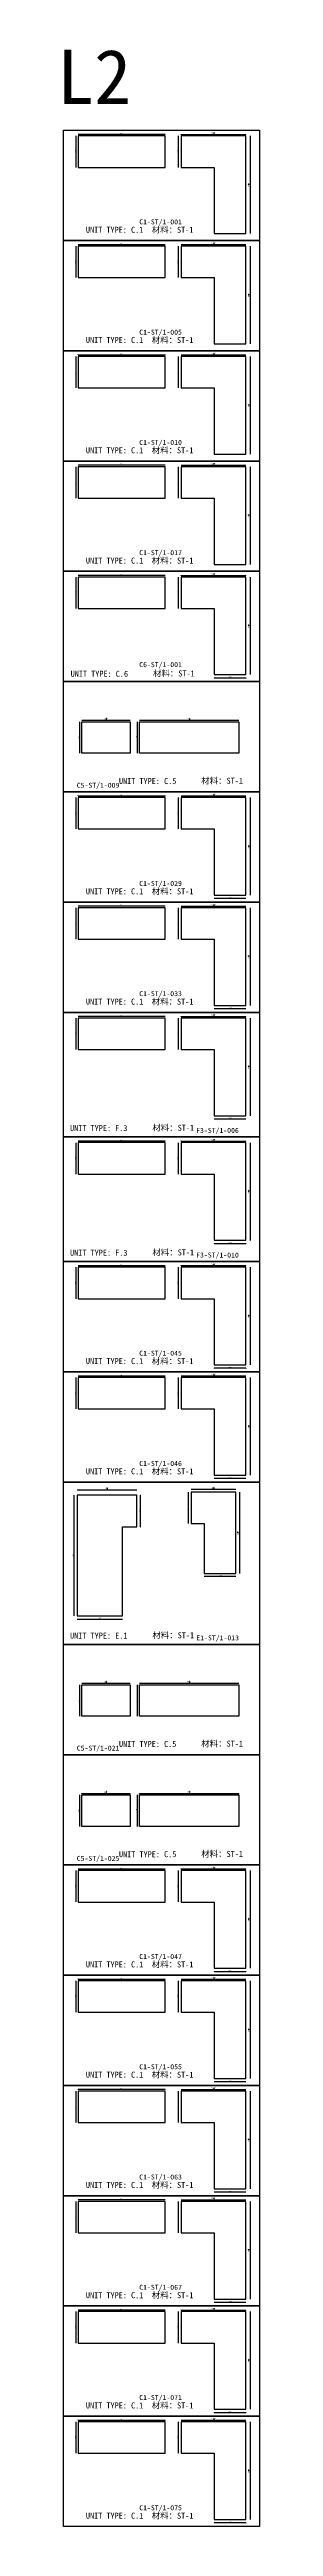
# Model space of a CAD drawing. Header units: millimetres. Extents: x -46966 to 138077, y -48408 to 2116.
# Drawn here: x -34704 to -30747, y -47972 to 2116 of the extents above; entities that cross this region are included whole.
import ezdxf
from ezdxf.enums import TextEntityAlignment as Align

# ---------------------------------------------------------------- set-up
doc = ezdxf.new("R2010")
doc.units = ezdxf.units.MM
doc.layers.add('PART_NUMBER', color=3, linetype='Continuous')
doc.styles.add('样式 1', font='')
doc.styles.get('样式 1').set_extended_font_data('NSimSun')
doc.dimstyles.new('副本 ISO-25', dxfattribs={"dimtxt": 25, "dimasz": 10, "dimexe": 1.5, "dimexo": 0.5, "dimtad": 1, "dimlfac": 0.03937, "dimlunit": 5, "dimtxsty": '样式 1', "dimblk": 'ARCHTICK', "dimcen": 2.5, "dimclrd": 256, "dimclrt": 1, "dimazin": 3, "dimtfac": 1, "dimtmove": 0, "dimatfit": 3, "dimfxlon": 1})

# ---------------------------------------------------------------- blocks, each defined once
blk = doc.blocks.new('_ArchTick')
at = {"color": 0, "linetype": 'ByBlock', "const_width": 0.15}
blk.add_lwpolyline([(-0.5, -0.5), (0.5, 0.5)], dxfattribs=at)
blk = doc.blocks.new('*D209')
at = {"color": 0, "lineweight": -2, "transparency": 16777216}
for p, q in [((-34443, 368), (-34445, 368)), ((-34443, -267), (-34445, -267))]:
    blk.add_line(p, q, dxfattribs=at)
at = {"lineweight": -2, "transparency": 16777216}
blk.add_line((-34444, -267), (-34444, 368), dxfattribs=at)
at = {"layer": 'Defpoints', "color": 0, "transparency": 16777216}
for p in [(-34444, 368), (-34407, 368), (-34407, -267)]:
    blk.add_point(p, dxfattribs=at)
at = {"lineweight": -2, "transparency": 16777216, "xscale": 10, "yscale": 10, "zscale": 10}
for p, rotation in [((-34444, 368), 90), ((-34444, -267), 270)]:
    blk.add_blockref('_ArchTick', p, dxfattribs=dict(at, rotation=rotation))
at = {"color": 1, "transparency": 16777216, "insert": (-34457, 51), "char_height": 25, "attachment_point": 5, "rotation": 90, "style": '样式 1'}
blk.add_mtext('\\A1;25"', dxfattribs=at)
blk = doc.blocks.new('*D210')
at = {"color": 0, "lineweight": -2, "transparency": 16777216}
for p, q in [((-34407, 404), (-34407, 406)), ((-32654, 404), (-32654, 406))]:
    blk.add_line(p, q, dxfattribs=at)
at = {"lineweight": -2, "transparency": 16777216}
blk.add_line((-34407, 405), (-32654, 405), dxfattribs=at)
at = {"layer": 'Defpoints', "color": 0, "transparency": 16777216}
for p in [(-34407, 368), (-32654, 405), (-32654, 368)]:
    blk.add_point(p, dxfattribs=at)
at = {"lineweight": -2, "transparency": 16777216, "xscale": 10, "yscale": 10, "zscale": 10, "rotation": 180}
blk.add_blockref('_ArchTick', (-34407, 405), dxfattribs=at)
at = {"lineweight": -2, "transparency": 16777216, "xscale": 10, "yscale": 10, "zscale": 10}
blk.add_blockref('_ArchTick', (-32654, 405), dxfattribs=at)
at = {"color": 1, "transparency": 16777216, "insert": (-33530, 418), "char_height": 25, "attachment_point": 5, "style": '样式 1'}
blk.add_mtext('\\A1;69"', dxfattribs=at)
blk = doc.blocks.new('*D206')
at = {"color": 0, "lineweight": -2, "transparency": 16777216}
for p, q in [((-32328, 400), (-32328, 403)), ((-31026, 400), (-31026, 403))]:
    blk.add_line(p, q, dxfattribs=at)
at = {"lineweight": -2, "transparency": 16777216}
blk.add_line((-32328, 401), (-31026, 401), dxfattribs=at)
at = {"layer": 'Defpoints', "color": 0, "transparency": 16777216}
for p in [(-32328, 368), (-31026, 401), (-31026, 368)]:
    blk.add_point(p, dxfattribs=at)
at = {"lineweight": -2, "transparency": 16777216, "xscale": 10, "yscale": 10, "zscale": 10, "rotation": 180}
blk.add_blockref('_ArchTick', (-32328, 401), dxfattribs=at)
at = {"lineweight": -2, "transparency": 16777216, "xscale": 10, "yscale": 10, "zscale": 10}
blk.add_blockref('_ArchTick', (-31026, 401), dxfattribs=at)
at = {"color": 1, "transparency": 16777216, "insert": (-31677, 430), "char_height": 25, "attachment_point": 5, "style": '样式 1'}
blk.add_mtext('\\A1;51{\\H1x;\\S1/4;}"', dxfattribs=at)
blk = doc.blocks.new('*D207')
at = {"color": 0, "lineweight": -2, "transparency": 16777216}
for p, q in [((-32380, 368), (-32383, 368)), ((-32380, -267), (-32383, -267))]:
    blk.add_line(p, q, dxfattribs=at)
at = {"lineweight": -2, "transparency": 16777216}
blk.add_line((-32381, -267), (-32381, 368), dxfattribs=at)
at = {"layer": 'Defpoints', "color": 0, "transparency": 16777216}
for p in [(-32381, 368), (-32328, 368), (-32328, -267)]:
    blk.add_point(p, dxfattribs=at)
at = {"lineweight": -2, "transparency": 16777216, "xscale": 10, "yscale": 10, "zscale": 10}
for p, rotation in [((-32381, 368), 90), ((-32381, -267), 270)]:
    blk.add_blockref('_ArchTick', p, dxfattribs=dict(at, rotation=rotation))
at = {"color": 1, "transparency": 16777216, "insert": (-32394, 51), "char_height": 25, "attachment_point": 5, "rotation": 90, "style": '样式 1'}
blk.add_mtext('\\A1;25"', dxfattribs=at)
blk = doc.blocks.new('*D208')
at = {"color": 0, "lineweight": -2, "transparency": 16777216}
for p, q in [((-30934, 368), (-30931, 368)), ((-30934, -1607), (-30931, -1607))]:
    blk.add_line(p, q, dxfattribs=at)
at = {"lineweight": -2, "transparency": 16777216}
blk.add_line((-30933, -1607), (-30933, 368), dxfattribs=at)
at = {"layer": 'Defpoints', "color": 0, "transparency": 16777216}
for p in [(-31026, 368), (-30933, 368), (-31026, -1607)]:
    blk.add_point(p, dxfattribs=at)
at = {"lineweight": -2, "transparency": 16777216, "xscale": 10, "yscale": 10, "zscale": 10}
for p, rotation in [((-30933, 368), 90), ((-30933, -1607), 270)]:
    blk.add_blockref('_ArchTick', p, dxfattribs=dict(at, rotation=rotation))
at = {"color": 1, "transparency": 16777216, "insert": (-30962, -619), "char_height": 25, "attachment_point": 5, "rotation": 90, "style": '样式 1'}
blk.add_mtext('\\A1;77{\\H1x;\\S3/4;}"', dxfattribs=at)
blk = doc.blocks.new('*D215')
at = {"color": 0, "lineweight": -2, "transparency": 16777216}
for p, q in [((-34443, -1861), (-34445, -1861)), ((-34443, -2496), (-34445, -2496))]:
    blk.add_line(p, q, dxfattribs=at)
at = {"lineweight": -2, "transparency": 16777216}
blk.add_line((-34444, -2496), (-34444, -1861), dxfattribs=at)
at = {"layer": 'Defpoints', "color": 0, "transparency": 16777216}
for p in [(-34444, -1861), (-34407, -1861), (-34407, -2496)]:
    blk.add_point(p, dxfattribs=at)
at = {"lineweight": -2, "transparency": 16777216, "xscale": 10, "yscale": 10, "zscale": 10}
for p, rotation in [((-34444, -1861), 90), ((-34444, -2496), 270)]:
    blk.add_blockref('_ArchTick', p, dxfattribs=dict(at, rotation=rotation))
at = {"color": 1, "transparency": 16777216, "insert": (-34457, -2179), "char_height": 25, "attachment_point": 5, "rotation": 90, "style": '样式 1'}
blk.add_mtext('\\A1;25"', dxfattribs=at)
blk = doc.blocks.new('*D216')
at = {"color": 0, "lineweight": -2, "transparency": 16777216}
for p, q in [((-34407, -1826), (-34407, -1824)), ((-32654, -1826), (-32654, -1824))]:
    blk.add_line(p, q, dxfattribs=at)
at = {"lineweight": -2, "transparency": 16777216}
blk.add_line((-34407, -1825), (-32654, -1825), dxfattribs=at)
at = {"layer": 'Defpoints', "color": 0, "transparency": 16777216}
for p in [(-34407, -1861), (-32654, -1825), (-32654, -1861)]:
    blk.add_point(p, dxfattribs=at)
at = {"lineweight": -2, "transparency": 16777216, "xscale": 10, "yscale": 10, "zscale": 10, "rotation": 180}
blk.add_blockref('_ArchTick', (-34407, -1825), dxfattribs=at)
at = {"lineweight": -2, "transparency": 16777216, "xscale": 10, "yscale": 10, "zscale": 10}
blk.add_blockref('_ArchTick', (-32654, -1825), dxfattribs=at)
at = {"color": 1, "transparency": 16777216, "insert": (-33530, -1812), "char_height": 25, "attachment_point": 5, "style": '样式 1'}
blk.add_mtext('\\A1;69"', dxfattribs=at)
blk = doc.blocks.new('*D217')
at = {"color": 0, "lineweight": -2, "transparency": 16777216}
for p, q in [((-32328, -1829), (-32328, -1827)), ((-31026, -1829), (-31026, -1827))]:
    blk.add_line(p, q, dxfattribs=at)
at = {"lineweight": -2, "transparency": 16777216}
blk.add_line((-32328, -1828), (-31026, -1828), dxfattribs=at)
at = {"layer": 'Defpoints', "color": 0, "transparency": 16777216}
for p in [(-32328, -1861), (-31026, -1828), (-31026, -1861)]:
    blk.add_point(p, dxfattribs=at)
at = {"lineweight": -2, "transparency": 16777216, "xscale": 10, "yscale": 10, "zscale": 10, "rotation": 180}
blk.add_blockref('_ArchTick', (-32328, -1828), dxfattribs=at)
at = {"lineweight": -2, "transparency": 16777216, "xscale": 10, "yscale": 10, "zscale": 10}
blk.add_blockref('_ArchTick', (-31026, -1828), dxfattribs=at)
at = {"color": 1, "transparency": 16777216, "insert": (-31677, -1799), "char_height": 25, "attachment_point": 5, "style": '样式 1'}
blk.add_mtext('\\A1;51{\\H1x;\\S1/4;}"', dxfattribs=at)
blk = doc.blocks.new('*D218')
at = {"color": 0, "lineweight": -2, "transparency": 16777216}
for p, q in [((-32380, -1861), (-32383, -1861)), ((-32380, -2496), (-32383, -2496))]:
    blk.add_line(p, q, dxfattribs=at)
at = {"lineweight": -2, "transparency": 16777216}
blk.add_line((-32381, -2496), (-32381, -1861), dxfattribs=at)
at = {"layer": 'Defpoints', "color": 0, "transparency": 16777216}
for p in [(-32381, -1861), (-32328, -1861), (-32328, -2496)]:
    blk.add_point(p, dxfattribs=at)
at = {"lineweight": -2, "transparency": 16777216, "xscale": 10, "yscale": 10, "zscale": 10}
for p, rotation in [((-32381, -1861), 90), ((-32381, -2496), 270)]:
    blk.add_blockref('_ArchTick', p, dxfattribs=dict(at, rotation=rotation))
at = {"color": 1, "transparency": 16777216, "insert": (-32394, -2179), "char_height": 25, "attachment_point": 5, "rotation": 90, "style": '样式 1'}
blk.add_mtext('\\A1;25"', dxfattribs=at)
blk = doc.blocks.new('*D219')
at = {"color": 0, "lineweight": -2, "transparency": 16777216}
for p, q in [((-30934, -1861), (-30931, -1861)), ((-30934, -3836), (-30931, -3836))]:
    blk.add_line(p, q, dxfattribs=at)
at = {"lineweight": -2, "transparency": 16777216}
blk.add_line((-30933, -3836), (-30933, -1861), dxfattribs=at)
at = {"layer": 'Defpoints', "color": 0, "transparency": 16777216}
for p in [(-31026, -1861), (-30933, -1861), (-31026, -3836)]:
    blk.add_point(p, dxfattribs=at)
at = {"lineweight": -2, "transparency": 16777216, "xscale": 10, "yscale": 10, "zscale": 10}
for p, rotation in [((-30933, -1861), 90), ((-30933, -3836), 270)]:
    blk.add_blockref('_ArchTick', p, dxfattribs=dict(at, rotation=rotation))
at = {"color": 1, "transparency": 16777216, "insert": (-30962, -2849), "char_height": 25, "attachment_point": 5, "rotation": 90, "style": '样式 1'}
blk.add_mtext('\\A1;77{\\H1x;\\S3/4;}"', dxfattribs=at)
blk = doc.blocks.new('*D224')
at = {"color": 0, "lineweight": -2, "transparency": 16777216}
for p, q in [((-34443, -4091), (-34445, -4091)), ((-34443, -4726), (-34445, -4726))]:
    blk.add_line(p, q, dxfattribs=at)
at = {"lineweight": -2, "transparency": 16777216}
blk.add_line((-34444, -4726), (-34444, -4091), dxfattribs=at)
at = {"layer": 'Defpoints', "color": 0, "transparency": 16777216}
for p in [(-34444, -4091), (-34407, -4091), (-34407, -4726)]:
    blk.add_point(p, dxfattribs=at)
at = {"lineweight": -2, "transparency": 16777216, "xscale": 10, "yscale": 10, "zscale": 10}
for p, rotation in [((-34444, -4091), 90), ((-34444, -4726), 270)]:
    blk.add_blockref('_ArchTick', p, dxfattribs=dict(at, rotation=rotation))
at = {"color": 1, "transparency": 16777216, "insert": (-34457, -4408), "char_height": 25, "attachment_point": 5, "rotation": 90, "style": '样式 1'}
blk.add_mtext('\\A1;25"', dxfattribs=at)
blk = doc.blocks.new('*D225')
at = {"color": 0, "lineweight": -2, "transparency": 16777216}
for p, q in [((-34407, -4056), (-34407, -4053)), ((-32654, -4056), (-32654, -4053))]:
    blk.add_line(p, q, dxfattribs=at)
at = {"lineweight": -2, "transparency": 16777216}
blk.add_line((-34407, -4055), (-32654, -4055), dxfattribs=at)
at = {"layer": 'Defpoints', "color": 0, "transparency": 16777216}
for p in [(-34407, -4091), (-32654, -4055), (-32654, -4091)]:
    blk.add_point(p, dxfattribs=at)
at = {"lineweight": -2, "transparency": 16777216, "xscale": 10, "yscale": 10, "zscale": 10, "rotation": 180}
blk.add_blockref('_ArchTick', (-34407, -4055), dxfattribs=at)
at = {"lineweight": -2, "transparency": 16777216, "xscale": 10, "yscale": 10, "zscale": 10}
blk.add_blockref('_ArchTick', (-32654, -4055), dxfattribs=at)
at = {"color": 1, "transparency": 16777216, "insert": (-33530, -4041), "char_height": 25, "attachment_point": 5, "style": '样式 1'}
blk.add_mtext('\\A1;69"', dxfattribs=at)
blk = doc.blocks.new('*D226')
at = {"color": 0, "lineweight": -2, "transparency": 16777216}
for p, q in [((-32328, -4059), (-32328, -4056)), ((-31026, -4059), (-31026, -4056))]:
    blk.add_line(p, q, dxfattribs=at)
at = {"lineweight": -2, "transparency": 16777216}
blk.add_line((-32328, -4058), (-31026, -4058), dxfattribs=at)
at = {"layer": 'Defpoints', "color": 0, "transparency": 16777216}
for p in [(-32328, -4091), (-31026, -4058), (-31026, -4091)]:
    blk.add_point(p, dxfattribs=at)
at = {"lineweight": -2, "transparency": 16777216, "xscale": 10, "yscale": 10, "zscale": 10, "rotation": 180}
blk.add_blockref('_ArchTick', (-32328, -4058), dxfattribs=at)
at = {"lineweight": -2, "transparency": 16777216, "xscale": 10, "yscale": 10, "zscale": 10}
blk.add_blockref('_ArchTick', (-31026, -4058), dxfattribs=at)
at = {"color": 1, "transparency": 16777216, "insert": (-31677, -4029), "char_height": 25, "attachment_point": 5, "style": '样式 1'}
blk.add_mtext('\\A1;51{\\H1x;\\S1/4;}"', dxfattribs=at)
blk = doc.blocks.new('*D227')
at = {"color": 0, "lineweight": -2, "transparency": 16777216}
for p, q in [((-32380, -4091), (-32383, -4091)), ((-32380, -4726), (-32383, -4726))]:
    blk.add_line(p, q, dxfattribs=at)
at = {"lineweight": -2, "transparency": 16777216}
blk.add_line((-32381, -4726), (-32381, -4091), dxfattribs=at)
at = {"layer": 'Defpoints', "color": 0, "transparency": 16777216}
for p in [(-32381, -4091), (-32328, -4091), (-32328, -4726)]:
    blk.add_point(p, dxfattribs=at)
at = {"lineweight": -2, "transparency": 16777216, "xscale": 10, "yscale": 10, "zscale": 10}
for p, rotation in [((-32381, -4091), 90), ((-32381, -4726), 270)]:
    blk.add_blockref('_ArchTick', p, dxfattribs=dict(at, rotation=rotation))
at = {"color": 1, "transparency": 16777216, "insert": (-32394, -4408), "char_height": 25, "attachment_point": 5, "rotation": 90, "style": '样式 1'}
blk.add_mtext('\\A1;25"', dxfattribs=at)
blk = doc.blocks.new('*D228')
at = {"color": 0, "lineweight": -2, "transparency": 16777216}
for p, q in [((-30934, -4091), (-30931, -4091)), ((-30934, -6066), (-30931, -6066))]:
    blk.add_line(p, q, dxfattribs=at)
at = {"lineweight": -2, "transparency": 16777216}
blk.add_line((-30933, -6066), (-30933, -4091), dxfattribs=at)
at = {"layer": 'Defpoints', "color": 0, "transparency": 16777216}
for p in [(-31026, -4091), (-30933, -4091), (-31026, -6066)]:
    blk.add_point(p, dxfattribs=at)
at = {"lineweight": -2, "transparency": 16777216, "xscale": 10, "yscale": 10, "zscale": 10}
for p, rotation in [((-30933, -4091), 90), ((-30933, -6066), 270)]:
    blk.add_blockref('_ArchTick', p, dxfattribs=dict(at, rotation=rotation))
at = {"color": 1, "transparency": 16777216, "insert": (-30962, -5078), "char_height": 25, "attachment_point": 5, "rotation": 90, "style": '样式 1'}
blk.add_mtext('\\A1;77{\\H1x;\\S3/4;}"', dxfattribs=at)
blk = doc.blocks.new('*D233')
at = {"color": 0, "lineweight": -2, "transparency": 16777216}
for p, q in [((-34443, -6320), (-34445, -6320)), ((-34443, -6955), (-34445, -6955))]:
    blk.add_line(p, q, dxfattribs=at)
at = {"lineweight": -2, "transparency": 16777216}
blk.add_line((-34444, -6955), (-34444, -6320), dxfattribs=at)
at = {"layer": 'Defpoints', "color": 0, "transparency": 16777216}
for p in [(-34444, -6320), (-34407, -6320), (-34407, -6955)]:
    blk.add_point(p, dxfattribs=at)
at = {"lineweight": -2, "transparency": 16777216, "xscale": 10, "yscale": 10, "zscale": 10}
for p, rotation in [((-34444, -6320), 90), ((-34444, -6955), 270)]:
    blk.add_blockref('_ArchTick', p, dxfattribs=dict(at, rotation=rotation))
at = {"color": 1, "transparency": 16777216, "insert": (-34457, -6638), "char_height": 25, "attachment_point": 5, "rotation": 90, "style": '样式 1'}
blk.add_mtext('\\A1;25"', dxfattribs=at)
blk = doc.blocks.new('*D234')
at = {"color": 0, "lineweight": -2, "transparency": 16777216}
for p, q in [((-34407, -6285), (-34407, -6283)), ((-32654, -6285), (-32654, -6283))]:
    blk.add_line(p, q, dxfattribs=at)
at = {"lineweight": -2, "transparency": 16777216}
blk.add_line((-34407, -6284), (-32654, -6284), dxfattribs=at)
at = {"layer": 'Defpoints', "color": 0, "transparency": 16777216}
for p in [(-34407, -6320), (-32654, -6284), (-32654, -6320)]:
    blk.add_point(p, dxfattribs=at)
at = {"lineweight": -2, "transparency": 16777216, "xscale": 10, "yscale": 10, "zscale": 10, "rotation": 180}
blk.add_blockref('_ArchTick', (-34407, -6284), dxfattribs=at)
at = {"lineweight": -2, "transparency": 16777216, "xscale": 10, "yscale": 10, "zscale": 10}
blk.add_blockref('_ArchTick', (-32654, -6284), dxfattribs=at)
at = {"color": 1, "transparency": 16777216, "insert": (-33530, -6271), "char_height": 25, "attachment_point": 5, "style": '样式 1'}
blk.add_mtext('\\A1;69"', dxfattribs=at)
blk = doc.blocks.new('*D235')
at = {"color": 0, "lineweight": -2, "transparency": 16777216}
for p, q in [((-32328, -6288), (-32328, -6286)), ((-31026, -6288), (-31026, -6286))]:
    blk.add_line(p, q, dxfattribs=at)
at = {"lineweight": -2, "transparency": 16777216}
blk.add_line((-32328, -6287), (-31026, -6287), dxfattribs=at)
at = {"layer": 'Defpoints', "color": 0, "transparency": 16777216}
for p in [(-32328, -6320), (-31026, -6287), (-31026, -6320)]:
    blk.add_point(p, dxfattribs=at)
at = {"lineweight": -2, "transparency": 16777216, "xscale": 10, "yscale": 10, "zscale": 10, "rotation": 180}
blk.add_blockref('_ArchTick', (-32328, -6287), dxfattribs=at)
at = {"lineweight": -2, "transparency": 16777216, "xscale": 10, "yscale": 10, "zscale": 10}
blk.add_blockref('_ArchTick', (-31026, -6287), dxfattribs=at)
at = {"color": 1, "transparency": 16777216, "insert": (-31677, -6258), "char_height": 25, "attachment_point": 5, "style": '样式 1'}
blk.add_mtext('\\A1;51{\\H1x;\\S1/4;}"', dxfattribs=at)
blk = doc.blocks.new('*D236')
at = {"color": 0, "lineweight": -2, "transparency": 16777216}
for p, q in [((-32380, -6320), (-32383, -6320)), ((-32380, -6955), (-32383, -6955))]:
    blk.add_line(p, q, dxfattribs=at)
at = {"lineweight": -2, "transparency": 16777216}
blk.add_line((-32381, -6955), (-32381, -6320), dxfattribs=at)
at = {"layer": 'Defpoints', "color": 0, "transparency": 16777216}
for p in [(-32381, -6320), (-32328, -6320), (-32328, -6955)]:
    blk.add_point(p, dxfattribs=at)
at = {"lineweight": -2, "transparency": 16777216, "xscale": 10, "yscale": 10, "zscale": 10}
for p, rotation in [((-32381, -6320), 90), ((-32381, -6955), 270)]:
    blk.add_blockref('_ArchTick', p, dxfattribs=dict(at, rotation=rotation))
at = {"color": 1, "transparency": 16777216, "insert": (-32394, -6638), "char_height": 25, "attachment_point": 5, "rotation": 90, "style": '样式 1'}
blk.add_mtext('\\A1;25"', dxfattribs=at)
blk = doc.blocks.new('*D237')
at = {"color": 0, "lineweight": -2, "transparency": 16777216}
for p, q in [((-30934, -6320), (-30931, -6320)), ((-30934, -8295), (-30931, -8295))]:
    blk.add_line(p, q, dxfattribs=at)
at = {"lineweight": -2, "transparency": 16777216}
blk.add_line((-30933, -8295), (-30933, -6320), dxfattribs=at)
at = {"layer": 'Defpoints', "color": 0, "transparency": 16777216}
for p in [(-31026, -6320), (-30933, -6320), (-31026, -8295)]:
    blk.add_point(p, dxfattribs=at)
at = {"lineweight": -2, "transparency": 16777216, "xscale": 10, "yscale": 10, "zscale": 10}
for p, rotation in [((-30933, -6320), 90), ((-30933, -8295), 270)]:
    blk.add_blockref('_ArchTick', p, dxfattribs=dict(at, rotation=rotation))
at = {"color": 1, "transparency": 16777216, "insert": (-30962, -7308), "char_height": 25, "attachment_point": 5, "rotation": 90, "style": '样式 1'}
blk.add_mtext('\\A1;77{\\H1x;\\S3/4;}"', dxfattribs=at)
blk = doc.blocks.new('*D254')
at = {"color": 0, "lineweight": -2, "transparency": 16777216}
for p, q in [((-34334, -11448), (-34334, -11445)), ((-33356, -11448), (-33356, -11445))]:
    blk.add_line(p, q, dxfattribs=at)
at = {"lineweight": -2, "transparency": 16777216}
blk.add_line((-34334, -11447), (-33356, -11447), dxfattribs=at)
at = {"layer": 'Defpoints', "color": 0, "transparency": 16777216}
for p in [(-34334, -11480), (-33356, -11447), (-33356, -11480)]:
    blk.add_point(p, dxfattribs=at)
at = {"lineweight": -2, "transparency": 16777216, "xscale": 10, "yscale": 10, "zscale": 10, "rotation": 180}
blk.add_blockref('_ArchTick', (-34334, -11447), dxfattribs=at)
at = {"lineweight": -2, "transparency": 16777216, "xscale": 10, "yscale": 10, "zscale": 10}
blk.add_blockref('_ArchTick', (-33356, -11447), dxfattribs=at)
at = {"color": 1, "transparency": 16777216, "insert": (-33845, -11418), "char_height": 25, "attachment_point": 5, "style": '样式 1'}
blk.add_mtext('\\A1;38{\\H1x;\\S1/2;}"', dxfattribs=at)
blk = doc.blocks.new('*D255')
at = {"color": 0, "lineweight": -2, "transparency": 16777216}
for p, q in [((-34376, -11480), (-34378, -11480)), ((-34376, -12115), (-34378, -12115))]:
    blk.add_line(p, q, dxfattribs=at)
at = {"lineweight": -2, "transparency": 16777216}
blk.add_line((-34377, -11480), (-34377, -12115), dxfattribs=at)
at = {"layer": 'Defpoints', "color": 0, "transparency": 16777216}
for p in [(-34334, -11480), (-34377, -12115), (-34334, -12115)]:
    blk.add_point(p, dxfattribs=at)
at = {"lineweight": -2, "transparency": 16777216, "xscale": 10, "yscale": 10, "zscale": 10}
for p, rotation in [((-34377, -11480), 90), ((-34377, -12115), 270)]:
    blk.add_blockref('_ArchTick', p, dxfattribs=dict(at, rotation=rotation))
at = {"color": 1, "transparency": 16777216, "insert": (-34390, -11797), "char_height": 25, "attachment_point": 5, "rotation": 90, "style": '样式 1'}
blk.add_mtext('\\A1;25"', dxfattribs=at)
blk = doc.blocks.new('*D256')
at = {"color": 0, "lineweight": -2, "transparency": 16777216}
for p, q in [((-33169, -11448), (-33169, -11445)), ((-31169, -11448), (-31169, -11445))]:
    blk.add_line(p, q, dxfattribs=at)
at = {"lineweight": -2, "transparency": 16777216}
blk.add_line((-33169, -11447), (-31169, -11447), dxfattribs=at)
at = {"layer": 'Defpoints', "color": 0, "transparency": 16777216}
for p in [(-33169, -11480), (-31169, -11447), (-31169, -11480)]:
    blk.add_point(p, dxfattribs=at)
at = {"lineweight": -2, "transparency": 16777216, "xscale": 10, "yscale": 10, "zscale": 10, "rotation": 180}
blk.add_blockref('_ArchTick', (-33169, -11447), dxfattribs=at)
at = {"lineweight": -2, "transparency": 16777216, "xscale": 10, "yscale": 10, "zscale": 10}
blk.add_blockref('_ArchTick', (-31169, -11447), dxfattribs=at)
at = {"color": 1, "transparency": 16777216, "insert": (-32169, -11418), "char_height": 25, "attachment_point": 5, "style": '样式 1'}
blk.add_mtext('\\A1;78{\\H1x;\\S3/4;}"', dxfattribs=at)
blk = doc.blocks.new('*D257')
at = {"color": 0, "lineweight": -2, "transparency": 16777216}
for p, q in [((-33208, -11480), (-33210, -11480)), ((-33208, -12115), (-33210, -12115))]:
    blk.add_line(p, q, dxfattribs=at)
at = {"lineweight": -2, "transparency": 16777216}
blk.add_line((-33209, -12115), (-33209, -11480), dxfattribs=at)
at = {"layer": 'Defpoints', "color": 0, "transparency": 16777216}
for p in [(-33209, -11480), (-33169, -11480), (-33169, -12115)]:
    blk.add_point(p, dxfattribs=at)
at = {"lineweight": -2, "transparency": 16777216, "xscale": 10, "yscale": 10, "zscale": 10}
for p, rotation in [((-33209, -11480), 90), ((-33209, -12115), 270)]:
    blk.add_blockref('_ArchTick', p, dxfattribs=dict(at, rotation=rotation))
at = {"color": 1, "transparency": 16777216, "insert": (-33222, -11797), "char_height": 25, "attachment_point": 5, "rotation": 90, "style": '样式 1'}
blk.add_mtext('\\A1;25"', dxfattribs=at)
blk = doc.blocks.new('*D242')
at = {"color": 0, "lineweight": -2, "transparency": 16777216}
for p, q in [((-34443, -8550), (-34445, -8550)), ((-34443, -9185), (-34445, -9185))]:
    blk.add_line(p, q, dxfattribs=at)
at = {"lineweight": -2, "transparency": 16777216}
blk.add_line((-34444, -9185), (-34444, -8550), dxfattribs=at)
at = {"layer": 'Defpoints', "color": 0, "transparency": 16777216}
for p in [(-34444, -8550), (-34407, -8550), (-34407, -9185)]:
    blk.add_point(p, dxfattribs=at)
at = {"lineweight": -2, "transparency": 16777216, "xscale": 10, "yscale": 10, "zscale": 10}
for p, rotation in [((-34444, -8550), 90), ((-34444, -9185), 270)]:
    blk.add_blockref('_ArchTick', p, dxfattribs=dict(at, rotation=rotation))
at = {"color": 1, "transparency": 16777216, "insert": (-34457, -8868), "char_height": 25, "attachment_point": 5, "rotation": 90, "style": '样式 1'}
blk.add_mtext('\\A1;25"', dxfattribs=at)
blk = doc.blocks.new('*D243')
at = {"color": 0, "lineweight": -2, "transparency": 16777216}
for p, q in [((-34407, -8515), (-34407, -8512)), ((-32654, -8515), (-32654, -8512))]:
    blk.add_line(p, q, dxfattribs=at)
at = {"lineweight": -2, "transparency": 16777216}
blk.add_line((-34407, -8514), (-32654, -8514), dxfattribs=at)
at = {"layer": 'Defpoints', "color": 0, "transparency": 16777216}
for p in [(-32654, -8514), (-34407, -8550), (-32654, -8550)]:
    blk.add_point(p, dxfattribs=at)
at = {"lineweight": -2, "transparency": 16777216, "xscale": 10, "yscale": 10, "zscale": 10, "rotation": 180}
blk.add_blockref('_ArchTick', (-34407, -8514), dxfattribs=at)
at = {"lineweight": -2, "transparency": 16777216, "xscale": 10, "yscale": 10, "zscale": 10}
blk.add_blockref('_ArchTick', (-32654, -8514), dxfattribs=at)
at = {"color": 1, "transparency": 16777216, "insert": (-33530, -8501), "char_height": 25, "attachment_point": 5, "style": '样式 1'}
blk.add_mtext('\\A1;69"', dxfattribs=at)
blk = doc.blocks.new('*D244')
at = {"color": 0, "lineweight": -2, "transparency": 16777216}
for p, q in [((-32328, -8518), (-32328, -8515)), ((-31026, -8518), (-31026, -8515))]:
    blk.add_line(p, q, dxfattribs=at)
at = {"lineweight": -2, "transparency": 16777216}
blk.add_line((-32328, -8517), (-31026, -8517), dxfattribs=at)
at = {"layer": 'Defpoints', "color": 0, "transparency": 16777216}
for p in [(-32328, -8550), (-31026, -8517), (-31026, -8550)]:
    blk.add_point(p, dxfattribs=at)
at = {"lineweight": -2, "transparency": 16777216, "xscale": 10, "yscale": 10, "zscale": 10, "rotation": 180}
blk.add_blockref('_ArchTick', (-32328, -8517), dxfattribs=at)
at = {"lineweight": -2, "transparency": 16777216, "xscale": 10, "yscale": 10, "zscale": 10}
blk.add_blockref('_ArchTick', (-31026, -8517), dxfattribs=at)
at = {"color": 1, "transparency": 16777216, "insert": (-31677, -8488), "char_height": 25, "attachment_point": 5, "style": '样式 1'}
blk.add_mtext('\\A1;51{\\H1x;\\S1/4;}"', dxfattribs=at)
blk = doc.blocks.new('*D245')
at = {"color": 0, "lineweight": -2, "transparency": 16777216}
for p, q in [((-32380, -8550), (-32383, -8550)), ((-32380, -9185), (-32383, -9185))]:
    blk.add_line(p, q, dxfattribs=at)
at = {"lineweight": -2, "transparency": 16777216}
blk.add_line((-32381, -9185), (-32381, -8550), dxfattribs=at)
at = {"layer": 'Defpoints', "color": 0, "transparency": 16777216}
for p in [(-32381, -8550), (-32328, -8550), (-32328, -9185)]:
    blk.add_point(p, dxfattribs=at)
at = {"lineweight": -2, "transparency": 16777216, "xscale": 10, "yscale": 10, "zscale": 10}
for p, rotation in [((-32381, -8550), 90), ((-32381, -9185), 270)]:
    blk.add_blockref('_ArchTick', p, dxfattribs=dict(at, rotation=rotation))
at = {"color": 1, "transparency": 16777216, "insert": (-32394, -8868), "char_height": 25, "attachment_point": 5, "rotation": 90, "style": '样式 1'}
blk.add_mtext('\\A1;25"', dxfattribs=at)
blk = doc.blocks.new('*D246')
at = {"color": 0, "lineweight": -2, "transparency": 16777216}
for p, q in [((-31661, -10592), (-31661, -10595)), ((-31026, -10592), (-31026, -10595))]:
    blk.add_line(p, q, dxfattribs=at)
at = {"lineweight": -2, "transparency": 16777216}
blk.add_line((-31026, -10593), (-31661, -10593), dxfattribs=at)
at = {"layer": 'Defpoints', "color": 0, "transparency": 16777216}
for p in [(-31661, -10525), (-31661, -10593), (-31026, -10525)]:
    blk.add_point(p, dxfattribs=at)
at = {"lineweight": -2, "transparency": 16777216, "xscale": 10, "yscale": 10, "zscale": 10, "rotation": 180}
blk.add_blockref('_ArchTick', (-31661, -10593), dxfattribs=at)
at = {"lineweight": -2, "transparency": 16777216, "xscale": 10, "yscale": 10, "zscale": 10}
blk.add_blockref('_ArchTick', (-31026, -10593), dxfattribs=at)
at = {"color": 1, "transparency": 16777216, "insert": (-31344, -10580), "char_height": 25, "attachment_point": 5, "style": '样式 1'}
blk.add_mtext('\\A1;25"', dxfattribs=at)
blk = doc.blocks.new('*D247')
at = {"color": 0, "lineweight": -2, "transparency": 16777216}
for p, q in [((-30934, -8550), (-30931, -8550)), ((-30934, -10525), (-30931, -10525))]:
    blk.add_line(p, q, dxfattribs=at)
at = {"lineweight": -2, "transparency": 16777216}
blk.add_line((-30933, -10525), (-30933, -8550), dxfattribs=at)
at = {"layer": 'Defpoints', "color": 0, "transparency": 16777216}
for p in [(-31026, -8550), (-30933, -8550), (-31026, -10525)]:
    blk.add_point(p, dxfattribs=at)
at = {"lineweight": -2, "transparency": 16777216, "xscale": 10, "yscale": 10, "zscale": 10}
for p, rotation in [((-30933, -8550), 90), ((-30933, -10525), 270)]:
    blk.add_blockref('_ArchTick', p, dxfattribs=dict(at, rotation=rotation))
at = {"color": 1, "transparency": 16777216, "insert": (-30962, -9537), "char_height": 25, "attachment_point": 5, "rotation": 90, "style": '样式 1'}
blk.add_mtext('\\A1;77{\\H1x;\\S3/4;}"', dxfattribs=at)
blk = doc.blocks.new('*D268')
at = {"color": 0, "lineweight": -2, "transparency": 16777216}
for p, q in [((-34443, -13009), (-34445, -13009)), ((-34443, -13644), (-34445, -13644))]:
    blk.add_line(p, q, dxfattribs=at)
at = {"lineweight": -2, "transparency": 16777216}
blk.add_line((-34444, -13644), (-34444, -13009), dxfattribs=at)
at = {"layer": 'Defpoints', "color": 0, "transparency": 16777216}
for p in [(-34444, -13009), (-34407, -13009), (-34407, -13644)]:
    blk.add_point(p, dxfattribs=at)
at = {"lineweight": -2, "transparency": 16777216, "xscale": 10, "yscale": 10, "zscale": 10}
for p, rotation in [((-34444, -13009), 90), ((-34444, -13644), 270)]:
    blk.add_blockref('_ArchTick', p, dxfattribs=dict(at, rotation=rotation))
at = {"color": 1, "transparency": 16777216, "insert": (-34457, -13327), "char_height": 25, "attachment_point": 5, "rotation": 90, "style": '样式 1'}
blk.add_mtext('\\A1;25"', dxfattribs=at)
blk = doc.blocks.new('*D269')
at = {"color": 0, "lineweight": -2, "transparency": 16777216}
for p, q in [((-34407, -12974), (-34407, -12971)), ((-32654, -12974), (-32654, -12971))]:
    blk.add_line(p, q, dxfattribs=at)
at = {"lineweight": -2, "transparency": 16777216}
blk.add_line((-34407, -12973), (-32654, -12973), dxfattribs=at)
at = {"layer": 'Defpoints', "color": 0, "transparency": 16777216}
for p in [(-34407, -13009), (-32654, -12973), (-32654, -13009)]:
    blk.add_point(p, dxfattribs=at)
at = {"lineweight": -2, "transparency": 16777216, "xscale": 10, "yscale": 10, "zscale": 10, "rotation": 180}
blk.add_blockref('_ArchTick', (-34407, -12973), dxfattribs=at)
at = {"lineweight": -2, "transparency": 16777216, "xscale": 10, "yscale": 10, "zscale": 10}
blk.add_blockref('_ArchTick', (-32654, -12973), dxfattribs=at)
at = {"color": 1, "transparency": 16777216, "insert": (-33530, -12960), "char_height": 25, "attachment_point": 5, "style": '样式 1'}
blk.add_mtext('\\A1;69"', dxfattribs=at)
blk = doc.blocks.new('*D264')
at = {"color": 0, "lineweight": -2, "transparency": 16777216}
for p, q in [((-32328, -12977), (-32328, -12975)), ((-31026, -12977), (-31026, -12975))]:
    blk.add_line(p, q, dxfattribs=at)
at = {"lineweight": -2, "transparency": 16777216}
blk.add_line((-32328, -12976), (-31026, -12976), dxfattribs=at)
at = {"layer": 'Defpoints', "color": 0, "transparency": 16777216}
for p in [(-32328, -13009), (-31026, -12976), (-31026, -13009)]:
    blk.add_point(p, dxfattribs=at)
at = {"lineweight": -2, "transparency": 16777216, "xscale": 10, "yscale": 10, "zscale": 10, "rotation": 180}
blk.add_blockref('_ArchTick', (-32328, -12976), dxfattribs=at)
at = {"lineweight": -2, "transparency": 16777216, "xscale": 10, "yscale": 10, "zscale": 10}
blk.add_blockref('_ArchTick', (-31026, -12976), dxfattribs=at)
at = {"color": 1, "transparency": 16777216, "insert": (-31677, -12947), "char_height": 25, "attachment_point": 5, "style": '样式 1'}
blk.add_mtext('\\A1;51{\\H1x;\\S1/4;}"', dxfattribs=at)
blk = doc.blocks.new('*D265')
at = {"color": 0, "lineweight": -2, "transparency": 16777216}
for p, q in [((-32380, -13009), (-32383, -13009)), ((-32380, -13644), (-32383, -13644))]:
    blk.add_line(p, q, dxfattribs=at)
at = {"lineweight": -2, "transparency": 16777216}
blk.add_line((-32381, -13644), (-32381, -13009), dxfattribs=at)
at = {"layer": 'Defpoints', "color": 0, "transparency": 16777216}
for p in [(-32381, -13009), (-32328, -13009), (-32328, -13644)]:
    blk.add_point(p, dxfattribs=at)
at = {"lineweight": -2, "transparency": 16777216, "xscale": 10, "yscale": 10, "zscale": 10}
for p, rotation in [((-32381, -13009), 90), ((-32381, -13644), 270)]:
    blk.add_blockref('_ArchTick', p, dxfattribs=dict(at, rotation=rotation))
at = {"color": 1, "transparency": 16777216, "insert": (-32394, -13327), "char_height": 25, "attachment_point": 5, "rotation": 90, "style": '样式 1'}
blk.add_mtext('\\A1;25"', dxfattribs=at)
blk = doc.blocks.new('*D266')
at = {"color": 0, "lineweight": -2, "transparency": 16777216}
for p, q in [((-31661, -15051), (-31661, -15054)), ((-31026, -15051), (-31026, -15054))]:
    blk.add_line(p, q, dxfattribs=at)
at = {"lineweight": -2, "transparency": 16777216}
blk.add_line((-31026, -15052), (-31661, -15052), dxfattribs=at)
at = {"layer": 'Defpoints', "color": 0, "transparency": 16777216}
for p in [(-31661, -14984), (-31026, -14984), (-31661, -15052)]:
    blk.add_point(p, dxfattribs=at)
at = {"lineweight": -2, "transparency": 16777216, "xscale": 10, "yscale": 10, "zscale": 10, "rotation": 180}
blk.add_blockref('_ArchTick', (-31661, -15052), dxfattribs=at)
at = {"lineweight": -2, "transparency": 16777216, "xscale": 10, "yscale": 10, "zscale": 10}
blk.add_blockref('_ArchTick', (-31026, -15052), dxfattribs=at)
at = {"color": 1, "transparency": 16777216, "insert": (-31344, -15039), "char_height": 25, "attachment_point": 5, "style": '样式 1'}
blk.add_mtext('\\A1;25"', dxfattribs=at)
blk = doc.blocks.new('*D267')
at = {"color": 0, "lineweight": -2, "transparency": 16777216}
for p, q in [((-30934, -13009), (-30931, -13009)), ((-30934, -14984), (-30931, -14984))]:
    blk.add_line(p, q, dxfattribs=at)
at = {"lineweight": -2, "transparency": 16777216}
blk.add_line((-30933, -14984), (-30933, -13009), dxfattribs=at)
at = {"layer": 'Defpoints', "color": 0, "transparency": 16777216}
for p in [(-31026, -13009), (-30933, -13009), (-31026, -14984)]:
    blk.add_point(p, dxfattribs=at)
at = {"lineweight": -2, "transparency": 16777216, "xscale": 10, "yscale": 10, "zscale": 10}
for p, rotation in [((-30933, -13009), 90), ((-30933, -14984), 270)]:
    blk.add_blockref('_ArchTick', p, dxfattribs=dict(at, rotation=rotation))
at = {"color": 1, "transparency": 16777216, "insert": (-30962, -13997), "char_height": 25, "attachment_point": 5, "rotation": 90, "style": '样式 1'}
blk.add_mtext('\\A1;77{\\H1x;\\S3/4;}"', dxfattribs=at)
blk = doc.blocks.new('*D278')
at = {"color": 0, "lineweight": -2, "transparency": 16777216}
for p, q in [((-34443, -15239), (-34445, -15239)), ((-34443, -15874), (-34445, -15874))]:
    blk.add_line(p, q, dxfattribs=at)
at = {"lineweight": -2, "transparency": 16777216}
blk.add_line((-34444, -15874), (-34444, -15239), dxfattribs=at)
at = {"layer": 'Defpoints', "color": 0, "transparency": 16777216}
for p in [(-34444, -15239), (-34407, -15239), (-34407, -15874)]:
    blk.add_point(p, dxfattribs=at)
at = {"lineweight": -2, "transparency": 16777216, "xscale": 10, "yscale": 10, "zscale": 10}
for p, rotation in [((-34444, -15239), 90), ((-34444, -15874), 270)]:
    blk.add_blockref('_ArchTick', p, dxfattribs=dict(at, rotation=rotation))
at = {"color": 1, "transparency": 16777216, "insert": (-34457, -15556), "char_height": 25, "attachment_point": 5, "rotation": 90, "style": '样式 1'}
blk.add_mtext('\\A1;25"', dxfattribs=at)
blk = doc.blocks.new('*D279')
at = {"color": 0, "lineweight": -2, "transparency": 16777216}
for p, q in [((-34407, -15203), (-34407, -15201)), ((-32654, -15203), (-32654, -15201))]:
    blk.add_line(p, q, dxfattribs=at)
at = {"lineweight": -2, "transparency": 16777216}
blk.add_line((-34407, -15202), (-32654, -15202), dxfattribs=at)
at = {"layer": 'Defpoints', "color": 0, "transparency": 16777216}
for p in [(-34407, -15239), (-32654, -15202), (-32654, -15239)]:
    blk.add_point(p, dxfattribs=at)
at = {"lineweight": -2, "transparency": 16777216, "xscale": 10, "yscale": 10, "zscale": 10, "rotation": 180}
blk.add_blockref('_ArchTick', (-34407, -15202), dxfattribs=at)
at = {"lineweight": -2, "transparency": 16777216, "xscale": 10, "yscale": 10, "zscale": 10}
blk.add_blockref('_ArchTick', (-32654, -15202), dxfattribs=at)
at = {"color": 1, "transparency": 16777216, "insert": (-33530, -15189), "char_height": 25, "attachment_point": 5, "style": '样式 1'}
blk.add_mtext('\\A1;69"', dxfattribs=at)
blk = doc.blocks.new('*D274')
at = {"color": 0, "lineweight": -2, "transparency": 16777216}
for p, q in [((-32328, -15207), (-32328, -15204)), ((-31026, -15207), (-31026, -15204))]:
    blk.add_line(p, q, dxfattribs=at)
at = {"lineweight": -2, "transparency": 16777216}
blk.add_line((-32328, -15206), (-31026, -15206), dxfattribs=at)
at = {"layer": 'Defpoints', "color": 0, "transparency": 16777216}
for p in [(-32328, -15239), (-31026, -15206), (-31026, -15239)]:
    blk.add_point(p, dxfattribs=at)
at = {"lineweight": -2, "transparency": 16777216, "xscale": 10, "yscale": 10, "zscale": 10, "rotation": 180}
blk.add_blockref('_ArchTick', (-32328, -15206), dxfattribs=at)
at = {"lineweight": -2, "transparency": 16777216, "xscale": 10, "yscale": 10, "zscale": 10}
blk.add_blockref('_ArchTick', (-31026, -15206), dxfattribs=at)
at = {"color": 1, "transparency": 16777216, "insert": (-31677, -15177), "char_height": 25, "attachment_point": 5, "style": '样式 1'}
blk.add_mtext('\\A1;51{\\H1x;\\S1/4;}"', dxfattribs=at)
blk = doc.blocks.new('*D275')
at = {"color": 0, "lineweight": -2, "transparency": 16777216}
for p, q in [((-32380, -15239), (-32383, -15239)), ((-32380, -15874), (-32383, -15874))]:
    blk.add_line(p, q, dxfattribs=at)
at = {"lineweight": -2, "transparency": 16777216}
blk.add_line((-32381, -15874), (-32381, -15239), dxfattribs=at)
at = {"layer": 'Defpoints', "color": 0, "transparency": 16777216}
for p in [(-32381, -15239), (-32328, -15239), (-32328, -15874)]:
    blk.add_point(p, dxfattribs=at)
at = {"lineweight": -2, "transparency": 16777216, "xscale": 10, "yscale": 10, "zscale": 10}
for p, rotation in [((-32381, -15239), 90), ((-32381, -15874), 270)]:
    blk.add_blockref('_ArchTick', p, dxfattribs=dict(at, rotation=rotation))
at = {"color": 1, "transparency": 16777216, "insert": (-32394, -15556), "char_height": 25, "attachment_point": 5, "rotation": 90, "style": '样式 1'}
blk.add_mtext('\\A1;25"', dxfattribs=at)
blk = doc.blocks.new('*D276')
at = {"color": 0, "lineweight": -2, "transparency": 16777216}
for p, q in [((-31661, -17281), (-31661, -17284)), ((-31026, -17281), (-31026, -17284))]:
    blk.add_line(p, q, dxfattribs=at)
at = {"lineweight": -2, "transparency": 16777216}
blk.add_line((-31026, -17282), (-31661, -17282), dxfattribs=at)
at = {"layer": 'Defpoints', "color": 0, "transparency": 16777216}
for p in [(-31661, -17214), (-31661, -17282), (-31026, -17214)]:
    blk.add_point(p, dxfattribs=at)
at = {"lineweight": -2, "transparency": 16777216, "xscale": 10, "yscale": 10, "zscale": 10, "rotation": 180}
blk.add_blockref('_ArchTick', (-31661, -17282), dxfattribs=at)
at = {"lineweight": -2, "transparency": 16777216, "xscale": 10, "yscale": 10, "zscale": 10}
blk.add_blockref('_ArchTick', (-31026, -17282), dxfattribs=at)
at = {"color": 1, "transparency": 16777216, "insert": (-31344, -17269), "char_height": 25, "attachment_point": 5, "style": '样式 1'}
blk.add_mtext('\\A1;25"', dxfattribs=at)
blk = doc.blocks.new('*D277')
at = {"color": 0, "lineweight": -2, "transparency": 16777216}
for p, q in [((-30934, -15239), (-30931, -15239)), ((-30934, -17214), (-30931, -17214))]:
    blk.add_line(p, q, dxfattribs=at)
at = {"lineweight": -2, "transparency": 16777216}
blk.add_line((-30933, -17214), (-30933, -15239), dxfattribs=at)
at = {"layer": 'Defpoints', "color": 0, "transparency": 16777216}
for p in [(-31026, -15239), (-30933, -15239), (-31026, -17214)]:
    blk.add_point(p, dxfattribs=at)
at = {"lineweight": -2, "transparency": 16777216, "xscale": 10, "yscale": 10, "zscale": 10}
for p, rotation in [((-30933, -15239), 90), ((-30933, -17214), 270)]:
    blk.add_blockref('_ArchTick', p, dxfattribs=dict(at, rotation=rotation))
at = {"color": 1, "transparency": 16777216, "insert": (-30962, -16226), "char_height": 25, "attachment_point": 5, "rotation": 90, "style": '样式 1'}
blk.add_mtext('\\A1;77{\\H1x;\\S3/4;}"', dxfattribs=at)
blk = doc.blocks.new('*D284')
at = {"color": 0, "lineweight": -2, "transparency": 16777216}
for p, q in [((-34443, -17468), (-34445, -17468)), ((-34443, -18103), (-34445, -18103))]:
    blk.add_line(p, q, dxfattribs=at)
at = {"lineweight": -2, "transparency": 16777216}
blk.add_line((-34444, -18103), (-34444, -17468), dxfattribs=at)
at = {"layer": 'Defpoints', "color": 0, "transparency": 16777216}
for p in [(-34444, -17468), (-34407, -17468), (-34407, -18103)]:
    blk.add_point(p, dxfattribs=at)
at = {"lineweight": -2, "transparency": 16777216, "xscale": 10, "yscale": 10, "zscale": 10}
for p, rotation in [((-34444, -17468), 90), ((-34444, -18103), 270)]:
    blk.add_blockref('_ArchTick', p, dxfattribs=dict(at, rotation=rotation))
at = {"color": 1, "transparency": 16777216, "insert": (-34457, -17786), "char_height": 25, "attachment_point": 5, "rotation": 90, "style": '样式 1'}
blk.add_mtext('\\A1;25"', dxfattribs=at)
blk = doc.blocks.new('*D285')
at = {"color": 0, "lineweight": -2, "transparency": 16777216}
for p, q in [((-34407, -17433), (-34407, -17430)), ((-32654, -17433), (-32654, -17430))]:
    blk.add_line(p, q, dxfattribs=at)
at = {"lineweight": -2, "transparency": 16777216}
blk.add_line((-34407, -17432), (-32654, -17432), dxfattribs=at)
at = {"layer": 'Defpoints', "color": 0, "transparency": 16777216}
for p in [(-34407, -17468), (-32654, -17432), (-32654, -17468)]:
    blk.add_point(p, dxfattribs=at)
at = {"lineweight": -2, "transparency": 16777216, "xscale": 10, "yscale": 10, "zscale": 10, "rotation": 180}
blk.add_blockref('_ArchTick', (-34407, -17432), dxfattribs=at)
at = {"lineweight": -2, "transparency": 16777216, "xscale": 10, "yscale": 10, "zscale": 10}
blk.add_blockref('_ArchTick', (-32654, -17432), dxfattribs=at)
at = {"color": 1, "transparency": 16777216, "insert": (-33530, -17419), "char_height": 25, "attachment_point": 5, "style": '样式 1'}
blk.add_mtext('\\A1;69"', dxfattribs=at)
blk = doc.blocks.new('*D286')
at = {"color": 0, "lineweight": -2, "transparency": 16777216}
for p, q in [((-32328, -17436), (-32328, -17434)), ((-31026, -17436), (-31026, -17434))]:
    blk.add_line(p, q, dxfattribs=at)
at = {"lineweight": -2, "transparency": 16777216}
blk.add_line((-32328, -17435), (-31026, -17435), dxfattribs=at)
at = {"layer": 'Defpoints', "color": 0, "transparency": 16777216}
for p in [(-32328, -17468), (-31026, -17435), (-31026, -17468)]:
    blk.add_point(p, dxfattribs=at)
at = {"lineweight": -2, "transparency": 16777216, "xscale": 10, "yscale": 10, "zscale": 10, "rotation": 180}
blk.add_blockref('_ArchTick', (-32328, -17435), dxfattribs=at)
at = {"lineweight": -2, "transparency": 16777216, "xscale": 10, "yscale": 10, "zscale": 10}
blk.add_blockref('_ArchTick', (-31026, -17435), dxfattribs=at)
at = {"color": 1, "transparency": 16777216, "insert": (-31677, -17406), "char_height": 25, "attachment_point": 5, "style": '样式 1'}
blk.add_mtext('\\A1;51{\\H1x;\\S1/4;}"', dxfattribs=at)
blk = doc.blocks.new('*D287')
at = {"color": 0, "lineweight": -2, "transparency": 16777216}
for p, q in [((-32380, -17468), (-32383, -17468)), ((-32380, -18103), (-32383, -18103))]:
    blk.add_line(p, q, dxfattribs=at)
at = {"lineweight": -2, "transparency": 16777216}
blk.add_line((-32381, -18103), (-32381, -17468), dxfattribs=at)
at = {"layer": 'Defpoints', "color": 0, "transparency": 16777216}
for p in [(-32381, -17468), (-32328, -17468), (-32328, -18103)]:
    blk.add_point(p, dxfattribs=at)
at = {"lineweight": -2, "transparency": 16777216, "xscale": 10, "yscale": 10, "zscale": 10}
for p, rotation in [((-32381, -17468), 90), ((-32381, -18103), 270)]:
    blk.add_blockref('_ArchTick', p, dxfattribs=dict(at, rotation=rotation))
at = {"color": 1, "transparency": 16777216, "insert": (-32394, -17786), "char_height": 25, "attachment_point": 5, "rotation": 90, "style": '样式 1'}
blk.add_mtext('\\A1;25"', dxfattribs=at)
blk = doc.blocks.new('*D288')
at = {"color": 0, "lineweight": -2, "transparency": 16777216}
for p, q in [((-31661, -19511), (-31661, -19513)), ((-31026, -19511), (-31026, -19513))]:
    blk.add_line(p, q, dxfattribs=at)
at = {"lineweight": -2, "transparency": 16777216}
blk.add_line((-31026, -19512), (-31661, -19512), dxfattribs=at)
at = {"layer": 'Defpoints', "color": 0, "transparency": 16777216}
for p in [(-31661, -19443), (-31661, -19512), (-31026, -19443)]:
    blk.add_point(p, dxfattribs=at)
at = {"lineweight": -2, "transparency": 16777216, "xscale": 10, "yscale": 10, "zscale": 10, "rotation": 180}
blk.add_blockref('_ArchTick', (-31661, -19512), dxfattribs=at)
at = {"lineweight": -2, "transparency": 16777216, "xscale": 10, "yscale": 10, "zscale": 10}
blk.add_blockref('_ArchTick', (-31026, -19512), dxfattribs=at)
at = {"color": 1, "transparency": 16777216, "insert": (-31344, -19498), "char_height": 25, "attachment_point": 5, "style": '样式 1'}
blk.add_mtext('\\A1;25"', dxfattribs=at)
blk = doc.blocks.new('*D289')
at = {"color": 0, "lineweight": -2, "transparency": 16777216}
for p, q in [((-30934, -17468), (-30931, -17468)), ((-30934, -19443), (-30931, -19443))]:
    blk.add_line(p, q, dxfattribs=at)
at = {"lineweight": -2, "transparency": 16777216}
blk.add_line((-30933, -19443), (-30933, -17468), dxfattribs=at)
at = {"layer": 'Defpoints', "color": 0, "transparency": 16777216}
for p in [(-31026, -17468), (-30933, -17468), (-31026, -19443)]:
    blk.add_point(p, dxfattribs=at)
at = {"lineweight": -2, "transparency": 16777216, "xscale": 10, "yscale": 10, "zscale": 10}
for p, rotation in [((-30933, -17468), 90), ((-30933, -19443), 270)]:
    blk.add_blockref('_ArchTick', p, dxfattribs=dict(at, rotation=rotation))
at = {"color": 1, "transparency": 16777216, "insert": (-30962, -18456), "char_height": 25, "attachment_point": 5, "rotation": 90, "style": '样式 1'}
blk.add_mtext('\\A1;77{\\H1x;\\S3/4;}"', dxfattribs=at)
blk = doc.blocks.new('*D296')
at = {"color": 0, "lineweight": -2, "transparency": 16777216}
for p, q in [((-34443, -19989), (-34445, -19989)), ((-34443, -20624), (-34445, -20624))]:
    blk.add_line(p, q, dxfattribs=at)
at = {"lineweight": -2, "transparency": 16777216}
blk.add_line((-34444, -20624), (-34444, -19989), dxfattribs=at)
at = {"layer": 'Defpoints', "color": 0, "transparency": 16777216}
for p in [(-34444, -19989), (-34407, -19989), (-34407, -20624)]:
    blk.add_point(p, dxfattribs=at)
at = {"lineweight": -2, "transparency": 16777216, "xscale": 10, "yscale": 10, "zscale": 10}
for p, rotation in [((-34444, -19989), 90), ((-34444, -20624), 270)]:
    blk.add_blockref('_ArchTick', p, dxfattribs=dict(at, rotation=rotation))
at = {"color": 1, "transparency": 16777216, "insert": (-34457, -20306), "char_height": 25, "attachment_point": 5, "rotation": 90, "style": '样式 1'}
blk.add_mtext('\\A1;25"', dxfattribs=at)
blk = doc.blocks.new('*D297')
at = {"color": 0, "lineweight": -2, "transparency": 16777216}
for p, q in [((-34407, -19953), (-34407, -19951)), ((-32654, -19953), (-32654, -19951))]:
    blk.add_line(p, q, dxfattribs=at)
at = {"lineweight": -2, "transparency": 16777216}
blk.add_line((-34407, -19952), (-32654, -19952), dxfattribs=at)
at = {"layer": 'Defpoints', "color": 0, "transparency": 16777216}
for p in [(-34407, -19989), (-32654, -19952), (-32654, -19989)]:
    blk.add_point(p, dxfattribs=at)
at = {"lineweight": -2, "transparency": 16777216, "xscale": 10, "yscale": 10, "zscale": 10, "rotation": 180}
blk.add_blockref('_ArchTick', (-34407, -19952), dxfattribs=at)
at = {"lineweight": -2, "transparency": 16777216, "xscale": 10, "yscale": 10, "zscale": 10}
blk.add_blockref('_ArchTick', (-32654, -19952), dxfattribs=at)
at = {"color": 1, "transparency": 16777216, "insert": (-33530, -19939), "char_height": 25, "attachment_point": 5, "style": '样式 1'}
blk.add_mtext('\\A1;69"', dxfattribs=at)
blk = doc.blocks.new('*D298')
at = {"color": 0, "lineweight": -2, "transparency": 16777216}
for p, q in [((-32328, -19957), (-32328, -19954)), ((-31026, -19957), (-31026, -19954))]:
    blk.add_line(p, q, dxfattribs=at)
at = {"lineweight": -2, "transparency": 16777216}
blk.add_line((-32328, -19956), (-31026, -19956), dxfattribs=at)
at = {"layer": 'Defpoints', "color": 0, "transparency": 16777216}
for p in [(-32328, -19989), (-31026, -19956), (-31026, -19989)]:
    blk.add_point(p, dxfattribs=at)
at = {"lineweight": -2, "transparency": 16777216, "xscale": 10, "yscale": 10, "zscale": 10, "rotation": 180}
blk.add_blockref('_ArchTick', (-32328, -19956), dxfattribs=at)
at = {"lineweight": -2, "transparency": 16777216, "xscale": 10, "yscale": 10, "zscale": 10}
blk.add_blockref('_ArchTick', (-31026, -19956), dxfattribs=at)
at = {"color": 1, "transparency": 16777216, "insert": (-31677, -19927), "char_height": 25, "attachment_point": 5, "style": '样式 1'}
blk.add_mtext('\\A1;51{\\H1x;\\S1/4;}"', dxfattribs=at)
blk = doc.blocks.new('*D299')
at = {"color": 0, "lineweight": -2, "transparency": 16777216}
for p, q in [((-32380, -19989), (-32383, -19989)), ((-32380, -20624), (-32383, -20624))]:
    blk.add_line(p, q, dxfattribs=at)
at = {"lineweight": -2, "transparency": 16777216}
blk.add_line((-32381, -20624), (-32381, -19989), dxfattribs=at)
at = {"layer": 'Defpoints', "color": 0, "transparency": 16777216}
for p in [(-32381, -19989), (-32328, -19989), (-32328, -20624)]:
    blk.add_point(p, dxfattribs=at)
at = {"lineweight": -2, "transparency": 16777216, "xscale": 10, "yscale": 10, "zscale": 10}
for p, rotation in [((-32381, -19989), 90), ((-32381, -20624), 270)]:
    blk.add_blockref('_ArchTick', p, dxfattribs=dict(at, rotation=rotation))
at = {"color": 1, "transparency": 16777216, "insert": (-32394, -20306), "char_height": 25, "attachment_point": 5, "rotation": 90, "style": '样式 1'}
blk.add_mtext('\\A1;25"', dxfattribs=at)
blk = doc.blocks.new('*D300')
at = {"color": 0, "lineweight": -2, "transparency": 16777216}
for p, q in [((-31661, -22031), (-31661, -22034)), ((-31026, -22031), (-31026, -22034))]:
    blk.add_line(p, q, dxfattribs=at)
at = {"lineweight": -2, "transparency": 16777216}
blk.add_line((-31026, -22032), (-31661, -22032), dxfattribs=at)
at = {"layer": 'Defpoints', "color": 0, "transparency": 16777216}
for p in [(-31661, -21964), (-31661, -22032), (-31026, -21964)]:
    blk.add_point(p, dxfattribs=at)
at = {"lineweight": -2, "transparency": 16777216, "xscale": 10, "yscale": 10, "zscale": 10, "rotation": 180}
blk.add_blockref('_ArchTick', (-31661, -22032), dxfattribs=at)
at = {"lineweight": -2, "transparency": 16777216, "xscale": 10, "yscale": 10, "zscale": 10}
blk.add_blockref('_ArchTick', (-31026, -22032), dxfattribs=at)
at = {"color": 1, "transparency": 16777216, "insert": (-31344, -22019), "char_height": 25, "attachment_point": 5, "style": '样式 1'}
blk.add_mtext('\\A1;25"', dxfattribs=at)
blk = doc.blocks.new('*D301')
at = {"color": 0, "lineweight": -2, "transparency": 16777216}
for p, q in [((-30934, -19989), (-30931, -19989)), ((-30934, -21964), (-30931, -21964))]:
    blk.add_line(p, q, dxfattribs=at)
at = {"lineweight": -2, "transparency": 16777216}
blk.add_line((-30933, -21964), (-30933, -19989), dxfattribs=at)
at = {"layer": 'Defpoints', "color": 0, "transparency": 16777216}
for p in [(-31026, -19989), (-30933, -19989), (-31026, -21964)]:
    blk.add_point(p, dxfattribs=at)
at = {"lineweight": -2, "transparency": 16777216, "xscale": 10, "yscale": 10, "zscale": 10}
for p, rotation in [((-30933, -19989), 90), ((-30933, -21964), 270)]:
    blk.add_blockref('_ArchTick', p, dxfattribs=dict(at, rotation=rotation))
at = {"color": 1, "transparency": 16777216, "insert": (-30962, -20976), "char_height": 25, "attachment_point": 5, "rotation": 90, "style": '样式 1'}
blk.add_mtext('\\A1;77{\\H1x;\\S3/4;}"', dxfattribs=at)
blk = doc.blocks.new('*D308')
at = {"color": 0, "lineweight": -2, "transparency": 16777216}
for p, q in [((-34443, -22509), (-34445, -22509)), ((-34443, -23144), (-34445, -23144))]:
    blk.add_line(p, q, dxfattribs=at)
at = {"lineweight": -2, "transparency": 16777216}
blk.add_line((-34444, -23144), (-34444, -22509), dxfattribs=at)
at = {"layer": 'Defpoints', "color": 0, "transparency": 16777216}
for p in [(-34444, -22509), (-34407, -22509), (-34407, -23144)]:
    blk.add_point(p, dxfattribs=at)
at = {"lineweight": -2, "transparency": 16777216, "xscale": 10, "yscale": 10, "zscale": 10}
for p, rotation in [((-34444, -22509), 90), ((-34444, -23144), 270)]:
    blk.add_blockref('_ArchTick', p, dxfattribs=dict(at, rotation=rotation))
at = {"color": 1, "transparency": 16777216, "insert": (-34457, -22827), "char_height": 25, "attachment_point": 5, "rotation": 90, "style": '样式 1'}
blk.add_mtext('\\A1;25"', dxfattribs=at)
blk = doc.blocks.new('*D309')
at = {"color": 0, "lineweight": -2, "transparency": 16777216}
for p, q in [((-34407, -22474), (-34407, -22471)), ((-32654, -22474), (-32654, -22471))]:
    blk.add_line(p, q, dxfattribs=at)
at = {"lineweight": -2, "transparency": 16777216}
blk.add_line((-34407, -22473), (-32654, -22473), dxfattribs=at)
at = {"layer": 'Defpoints', "color": 0, "transparency": 16777216}
for p in [(-34407, -22509), (-32654, -22473), (-32654, -22509)]:
    blk.add_point(p, dxfattribs=at)
at = {"lineweight": -2, "transparency": 16777216, "xscale": 10, "yscale": 10, "zscale": 10, "rotation": 180}
blk.add_blockref('_ArchTick', (-34407, -22473), dxfattribs=at)
at = {"lineweight": -2, "transparency": 16777216, "xscale": 10, "yscale": 10, "zscale": 10}
blk.add_blockref('_ArchTick', (-32654, -22473), dxfattribs=at)
at = {"color": 1, "transparency": 16777216, "insert": (-33530, -22460), "char_height": 25, "attachment_point": 5, "style": '样式 1'}
blk.add_mtext('\\A1;69"', dxfattribs=at)
blk = doc.blocks.new('*D310')
at = {"color": 0, "lineweight": -2, "transparency": 16777216}
for p, q in [((-32328, -22477), (-32328, -22475)), ((-31026, -22477), (-31026, -22475))]:
    blk.add_line(p, q, dxfattribs=at)
at = {"lineweight": -2, "transparency": 16777216}
blk.add_line((-32328, -22476), (-31026, -22476), dxfattribs=at)
at = {"layer": 'Defpoints', "color": 0, "transparency": 16777216}
for p in [(-32328, -22509), (-31026, -22476), (-31026, -22509)]:
    blk.add_point(p, dxfattribs=at)
at = {"lineweight": -2, "transparency": 16777216, "xscale": 10, "yscale": 10, "zscale": 10, "rotation": 180}
blk.add_blockref('_ArchTick', (-32328, -22476), dxfattribs=at)
at = {"lineweight": -2, "transparency": 16777216, "xscale": 10, "yscale": 10, "zscale": 10}
blk.add_blockref('_ArchTick', (-31026, -22476), dxfattribs=at)
at = {"color": 1, "transparency": 16777216, "insert": (-31677, -22447), "char_height": 25, "attachment_point": 5, "style": '样式 1'}
blk.add_mtext('\\A1;51{\\H1x;\\S1/4;}"', dxfattribs=at)
blk = doc.blocks.new('*D311')
at = {"color": 0, "lineweight": -2, "transparency": 16777216}
for p, q in [((-32380, -22509), (-32383, -22509)), ((-32380, -23144), (-32383, -23144))]:
    blk.add_line(p, q, dxfattribs=at)
at = {"lineweight": -2, "transparency": 16777216}
blk.add_line((-32381, -23144), (-32381, -22509), dxfattribs=at)
at = {"layer": 'Defpoints', "color": 0, "transparency": 16777216}
for p in [(-32381, -22509), (-32328, -22509), (-32328, -23144)]:
    blk.add_point(p, dxfattribs=at)
at = {"lineweight": -2, "transparency": 16777216, "xscale": 10, "yscale": 10, "zscale": 10}
for p, rotation in [((-32381, -22509), 90), ((-32381, -23144), 270)]:
    blk.add_blockref('_ArchTick', p, dxfattribs=dict(at, rotation=rotation))
at = {"color": 1, "transparency": 16777216, "insert": (-32394, -22827), "char_height": 25, "attachment_point": 5, "rotation": 90, "style": '样式 1'}
blk.add_mtext('\\A1;25"', dxfattribs=at)
blk = doc.blocks.new('*D312')
at = {"color": 0, "lineweight": -2, "transparency": 16777216}
for p, q in [((-31661, -24551), (-31661, -24554)), ((-31026, -24551), (-31026, -24554))]:
    blk.add_line(p, q, dxfattribs=at)
at = {"lineweight": -2, "transparency": 16777216}
blk.add_line((-31026, -24552), (-31661, -24552), dxfattribs=at)
at = {"layer": 'Defpoints', "color": 0, "transparency": 16777216}
for p in [(-31661, -24484), (-31026, -24484), (-31661, -24552)]:
    blk.add_point(p, dxfattribs=at)
at = {"lineweight": -2, "transparency": 16777216, "xscale": 10, "yscale": 10, "zscale": 10, "rotation": 180}
blk.add_blockref('_ArchTick', (-31661, -24552), dxfattribs=at)
at = {"lineweight": -2, "transparency": 16777216, "xscale": 10, "yscale": 10, "zscale": 10}
blk.add_blockref('_ArchTick', (-31026, -24552), dxfattribs=at)
at = {"color": 1, "transparency": 16777216, "insert": (-31344, -24539), "char_height": 25, "attachment_point": 5, "style": '样式 1'}
blk.add_mtext('\\A1;25"', dxfattribs=at)
blk = doc.blocks.new('*D313')
at = {"color": 0, "lineweight": -2, "transparency": 16777216}
for p, q in [((-30934, -22509), (-30931, -22509)), ((-30934, -24484), (-30931, -24484))]:
    blk.add_line(p, q, dxfattribs=at)
at = {"lineweight": -2, "transparency": 16777216}
blk.add_line((-30933, -24484), (-30933, -22509), dxfattribs=at)
at = {"layer": 'Defpoints', "color": 0, "transparency": 16777216}
for p in [(-31026, -22509), (-30933, -22509), (-31026, -24484)]:
    blk.add_point(p, dxfattribs=at)
at = {"lineweight": -2, "transparency": 16777216, "xscale": 10, "yscale": 10, "zscale": 10}
for p, rotation in [((-30933, -22509), 90), ((-30933, -24484), 270)]:
    blk.add_blockref('_ArchTick', p, dxfattribs=dict(at, rotation=rotation))
at = {"color": 1, "transparency": 16777216, "insert": (-30962, -23497), "char_height": 25, "attachment_point": 5, "rotation": 90, "style": '样式 1'}
blk.add_mtext('\\A1;77{\\H1x;\\S3/4;}"', dxfattribs=at)
blk = doc.blocks.new('*D318')
at = {"color": 0, "lineweight": -2, "transparency": 16777216}
for p, q in [((-34443, -24739), (-34445, -24739)), ((-34443, -25374), (-34445, -25374))]:
    blk.add_line(p, q, dxfattribs=at)
at = {"lineweight": -2, "transparency": 16777216}
blk.add_line((-34444, -25374), (-34444, -24739), dxfattribs=at)
at = {"layer": 'Defpoints', "color": 0, "transparency": 16777216}
for p in [(-34444, -24739), (-34407, -24739), (-34407, -25374)]:
    blk.add_point(p, dxfattribs=at)
at = {"lineweight": -2, "transparency": 16777216, "xscale": 10, "yscale": 10, "zscale": 10}
for p, rotation in [((-34444, -24739), 90), ((-34444, -25374), 270)]:
    blk.add_blockref('_ArchTick', p, dxfattribs=dict(at, rotation=rotation))
at = {"color": 1, "transparency": 16777216, "insert": (-34457, -25056), "char_height": 25, "attachment_point": 5, "rotation": 90, "style": '样式 1'}
blk.add_mtext('\\A1;25"', dxfattribs=at)
blk = doc.blocks.new('*D319')
at = {"color": 0, "lineweight": -2, "transparency": 16777216}
for p, q in [((-34407, -24703), (-34407, -24701)), ((-32654, -24703), (-32654, -24701))]:
    blk.add_line(p, q, dxfattribs=at)
at = {"lineweight": -2, "transparency": 16777216}
blk.add_line((-34407, -24702), (-32654, -24702), dxfattribs=at)
at = {"layer": 'Defpoints', "color": 0, "transparency": 16777216}
for p in [(-34407, -24739), (-32654, -24702), (-32654, -24739)]:
    blk.add_point(p, dxfattribs=at)
at = {"lineweight": -2, "transparency": 16777216, "xscale": 10, "yscale": 10, "zscale": 10, "rotation": 180}
blk.add_blockref('_ArchTick', (-34407, -24702), dxfattribs=at)
at = {"lineweight": -2, "transparency": 16777216, "xscale": 10, "yscale": 10, "zscale": 10}
blk.add_blockref('_ArchTick', (-32654, -24702), dxfattribs=at)
at = {"color": 1, "transparency": 16777216, "insert": (-33530, -24689), "char_height": 25, "attachment_point": 5, "style": '样式 1'}
blk.add_mtext('\\A1;69"', dxfattribs=at)
blk = doc.blocks.new('*D320')
at = {"color": 0, "lineweight": -2, "transparency": 16777216}
for p, q in [((-32328, -24707), (-32328, -24704)), ((-31026, -24707), (-31026, -24704))]:
    blk.add_line(p, q, dxfattribs=at)
at = {"lineweight": -2, "transparency": 16777216}
blk.add_line((-32328, -24706), (-31026, -24706), dxfattribs=at)
at = {"layer": 'Defpoints', "color": 0, "transparency": 16777216}
for p in [(-32328, -24739), (-31026, -24706), (-31026, -24739)]:
    blk.add_point(p, dxfattribs=at)
at = {"lineweight": -2, "transparency": 16777216, "xscale": 10, "yscale": 10, "zscale": 10, "rotation": 180}
blk.add_blockref('_ArchTick', (-32328, -24706), dxfattribs=at)
at = {"lineweight": -2, "transparency": 16777216, "xscale": 10, "yscale": 10, "zscale": 10}
blk.add_blockref('_ArchTick', (-31026, -24706), dxfattribs=at)
at = {"color": 1, "transparency": 16777216, "insert": (-31677, -24677), "char_height": 25, "attachment_point": 5, "style": '样式 1'}
blk.add_mtext('\\A1;51{\\H1x;\\S1/4;}"', dxfattribs=at)
blk = doc.blocks.new('*D321')
at = {"color": 0, "lineweight": -2, "transparency": 16777216}
for p, q in [((-32380, -24739), (-32383, -24739)), ((-32380, -25374), (-32383, -25374))]:
    blk.add_line(p, q, dxfattribs=at)
at = {"lineweight": -2, "transparency": 16777216}
blk.add_line((-32381, -25374), (-32381, -24739), dxfattribs=at)
at = {"layer": 'Defpoints', "color": 0, "transparency": 16777216}
for p in [(-32381, -24739), (-32328, -24739), (-32328, -25374)]:
    blk.add_point(p, dxfattribs=at)
at = {"lineweight": -2, "transparency": 16777216, "xscale": 10, "yscale": 10, "zscale": 10}
for p, rotation in [((-32381, -24739), 90), ((-32381, -25374), 270)]:
    blk.add_blockref('_ArchTick', p, dxfattribs=dict(at, rotation=rotation))
at = {"color": 1, "transparency": 16777216, "insert": (-32394, -25056), "char_height": 25, "attachment_point": 5, "rotation": 90, "style": '样式 1'}
blk.add_mtext('\\A1;25"', dxfattribs=at)
blk = doc.blocks.new('*D322')
at = {"color": 0, "lineweight": -2, "transparency": 16777216}
for p, q in [((-31661, -26781), (-31661, -26783)), ((-31026, -26781), (-31026, -26783))]:
    blk.add_line(p, q, dxfattribs=at)
at = {"lineweight": -2, "transparency": 16777216}
blk.add_line((-31026, -26782), (-31661, -26782), dxfattribs=at)
at = {"layer": 'Defpoints', "color": 0, "transparency": 16777216}
for p in [(-31661, -26714), (-31661, -26782), (-31026, -26714)]:
    blk.add_point(p, dxfattribs=at)
at = {"lineweight": -2, "transparency": 16777216, "xscale": 10, "yscale": 10, "zscale": 10, "rotation": 180}
blk.add_blockref('_ArchTick', (-31661, -26782), dxfattribs=at)
at = {"lineweight": -2, "transparency": 16777216, "xscale": 10, "yscale": 10, "zscale": 10}
blk.add_blockref('_ArchTick', (-31026, -26782), dxfattribs=at)
at = {"color": 1, "transparency": 16777216, "insert": (-31344, -26769), "char_height": 25, "attachment_point": 5, "style": '样式 1'}
blk.add_mtext('\\A1;25"', dxfattribs=at)
blk = doc.blocks.new('*D323')
at = {"color": 0, "lineweight": -2, "transparency": 16777216}
for p, q in [((-30934, -24739), (-30931, -24739)), ((-30934, -26714), (-30931, -26714))]:
    blk.add_line(p, q, dxfattribs=at)
at = {"lineweight": -2, "transparency": 16777216}
blk.add_line((-30933, -26714), (-30933, -24739), dxfattribs=at)
at = {"layer": 'Defpoints', "color": 0, "transparency": 16777216}
for p in [(-31026, -24739), (-30933, -24739), (-31026, -26714)]:
    blk.add_point(p, dxfattribs=at)
at = {"lineweight": -2, "transparency": 16777216, "xscale": 10, "yscale": 10, "zscale": 10}
for p, rotation in [((-30933, -24739), 90), ((-30933, -26714), 270)]:
    blk.add_blockref('_ArchTick', p, dxfattribs=dict(at, rotation=rotation))
at = {"color": 1, "transparency": 16777216, "insert": (-30962, -25726), "char_height": 25, "attachment_point": 5, "rotation": 90, "style": '样式 1'}
blk.add_mtext('\\A1;77{\\H1x;\\S3/4;}"', dxfattribs=at)
blk = doc.blocks.new('*D338')
at = {"color": 0, "lineweight": -2, "transparency": 16777216}
for p, q in [((-32130, -27002), (-32130, -27000)), ((-31228, -27002), (-31228, -27000))]:
    blk.add_line(p, q, dxfattribs=at)
at = {"lineweight": -2, "transparency": 16777216}
blk.add_line((-31228, -27001), (-32130, -27001), dxfattribs=at)
at = {"layer": 'Defpoints', "color": 0, "transparency": 16777216}
for p in [(-32130, -27001), (-32130, -27055), (-31228, -27055)]:
    blk.add_point(p, dxfattribs=at)
at = {"lineweight": -2, "transparency": 16777216, "xscale": 10, "yscale": 10, "zscale": 10, "rotation": 180}
blk.add_blockref('_ArchTick', (-32130, -27001), dxfattribs=at)
at = {"lineweight": -2, "transparency": 16777216, "xscale": 10, "yscale": 10, "zscale": 10}
blk.add_blockref('_ArchTick', (-31228, -27001), dxfattribs=at)
at = {"color": 1, "transparency": 16777216, "insert": (-31679, -26972), "char_height": 25, "attachment_point": 5, "style": '样式 1'}
blk.add_mtext('\\A1;35{\\H1x;\\S1/2;}"', dxfattribs=at)
blk = doc.blocks.new('*D339')
at = {"color": 0, "lineweight": -2, "transparency": 16777216}
for p, q in [((-31155, -27055), (-31153, -27055)), ((-31155, -28700), (-31153, -28700))]:
    blk.add_line(p, q, dxfattribs=at)
at = {"lineweight": -2, "transparency": 16777216}
blk.add_line((-31154, -27055), (-31154, -28700), dxfattribs=at)
at = {"layer": 'Defpoints', "color": 0, "transparency": 16777216}
for p in [(-31228, -27055), (-31228, -28700), (-31154, -28700)]:
    blk.add_point(p, dxfattribs=at)
at = {"lineweight": -2, "transparency": 16777216, "xscale": 10, "yscale": 10, "zscale": 10}
for p, rotation in [((-31154, -27055), 90), ((-31154, -28700), 270)]:
    blk.add_blockref('_ArchTick', p, dxfattribs=dict(at, rotation=rotation))
at = {"color": 1, "transparency": 16777216, "insert": (-31183, -27878), "char_height": 25, "attachment_point": 5, "rotation": 90, "style": '样式 1'}
blk.add_mtext('\\A1;64{\\H1x;\\S3/4;}"', dxfattribs=at)
blk = doc.blocks.new('*D340')
at = {"color": 0, "lineweight": -2, "transparency": 16777216}
for p, q in [((-31863, -28760), (-31863, -28763)), ((-31228, -28760), (-31228, -28763))]:
    blk.add_line(p, q, dxfattribs=at)
at = {"lineweight": -2, "transparency": 16777216}
blk.add_line((-31228, -28761), (-31863, -28761), dxfattribs=at)
at = {"layer": 'Defpoints', "color": 0, "transparency": 16777216}
for p in [(-31863, -28700), (-31863, -28761), (-31228, -28700)]:
    blk.add_point(p, dxfattribs=at)
at = {"lineweight": -2, "transparency": 16777216, "xscale": 10, "yscale": 10, "zscale": 10, "rotation": 180}
blk.add_blockref('_ArchTick', (-31863, -28761), dxfattribs=at)
at = {"lineweight": -2, "transparency": 16777216, "xscale": 10, "yscale": 10, "zscale": 10}
blk.add_blockref('_ArchTick', (-31228, -28761), dxfattribs=at)
at = {"color": 1, "transparency": 16777216, "insert": (-31545, -28748), "char_height": 25, "attachment_point": 5, "style": '样式 1'}
blk.add_mtext('\\A1;25"', dxfattribs=at)
blk = doc.blocks.new('*D341')
at = {"color": 0, "lineweight": -2, "transparency": 16777216}
for p, q in [((-32178, -27055), (-32180, -27055)), ((-32178, -27690), (-32180, -27690))]:
    blk.add_line(p, q, dxfattribs=at)
at = {"lineweight": -2, "transparency": 16777216}
blk.add_line((-32179, -27690), (-32179, -27055), dxfattribs=at)
at = {"layer": 'Defpoints', "color": 0, "transparency": 16777216}
for p in [(-32179, -27055), (-32130, -27055), (-32130, -27690)]:
    blk.add_point(p, dxfattribs=at)
at = {"lineweight": -2, "transparency": 16777216, "xscale": 10, "yscale": 10, "zscale": 10}
for p, rotation in [((-32179, -27055), 90), ((-32179, -27690), 270)]:
    blk.add_blockref('_ArchTick', p, dxfattribs=dict(at, rotation=rotation))
at = {"color": 1, "transparency": 16777216, "insert": (-32192, -27373), "char_height": 25, "attachment_point": 5, "rotation": 90, "style": '样式 1'}
blk.add_mtext('\\A1;25"', dxfattribs=at)
blk = doc.blocks.new('*D328')
at = {"color": 0, "lineweight": -2, "transparency": 16777216}
for p, q in [((-34427, -27010), (-34427, -27007)), ((-33221, -27010), (-33221, -27007))]:
    blk.add_line(p, q, dxfattribs=at)
at = {"lineweight": -2, "transparency": 16777216}
blk.add_line((-34427, -27009), (-33221, -27009), dxfattribs=at)
at = {"layer": 'Defpoints', "color": 0, "transparency": 16777216}
for p in [(-33221, -27009), (-34427, -27120), (-33221, -27120)]:
    blk.add_point(p, dxfattribs=at)
at = {"lineweight": -2, "transparency": 16777216, "xscale": 10, "yscale": 10, "zscale": 10, "rotation": 180}
blk.add_blockref('_ArchTick', (-34427, -27009), dxfattribs=at)
at = {"lineweight": -2, "transparency": 16777216, "xscale": 10, "yscale": 10, "zscale": 10}
blk.add_blockref('_ArchTick', (-33221, -27009), dxfattribs=at)
at = {"color": 1, "transparency": 16777216, "insert": (-33824, -26980), "char_height": 25, "attachment_point": 5, "style": '样式 1'}
blk.add_mtext('\\A1;47{\\H1x;\\S1/2;}"', dxfattribs=at)
blk = doc.blocks.new('*D329')
at = {"color": 0, "lineweight": -2, "transparency": 16777216}
for p, q in [((-34491, -27120), (-34494, -27120)), ((-34491, -29559), (-34494, -29559))]:
    blk.add_line(p, q, dxfattribs=at)
at = {"lineweight": -2, "transparency": 16777216}
blk.add_line((-34492, -27120), (-34492, -29559), dxfattribs=at)
at = {"layer": 'Defpoints', "color": 0, "transparency": 16777216}
for p in [(-34427, -27120), (-34492, -29559), (-34427, -29559)]:
    blk.add_point(p, dxfattribs=at)
at = {"lineweight": -2, "transparency": 16777216, "xscale": 10, "yscale": 10, "zscale": 10}
for p, rotation in [((-34492, -27120), 90), ((-34492, -29559), 270)]:
    blk.add_blockref('_ArchTick', p, dxfattribs=dict(at, rotation=rotation))
at = {"color": 1, "transparency": 16777216, "insert": (-34505, -28340), "char_height": 25, "attachment_point": 5, "rotation": 90, "style": '样式 1'}
blk.add_mtext('\\A1;96"', dxfattribs=at)
blk = doc.blocks.new('*D330')
at = {"color": 0, "lineweight": -2, "transparency": 16777216}
for p, q in [((-34427, -29622), (-34427, -29624)), ((-33513, -29622), (-33513, -29624))]:
    blk.add_line(p, q, dxfattribs=at)
at = {"lineweight": -2, "transparency": 16777216}
blk.add_line((-34427, -29623), (-33513, -29623), dxfattribs=at)
at = {"layer": 'Defpoints', "color": 0, "transparency": 16777216}
for p in [(-34427, -29559), (-33513, -29559), (-33513, -29623)]:
    blk.add_point(p, dxfattribs=at)
at = {"lineweight": -2, "transparency": 16777216, "xscale": 10, "yscale": 10, "zscale": 10, "rotation": 180}
blk.add_blockref('_ArchTick', (-34427, -29623), dxfattribs=at)
at = {"lineweight": -2, "transparency": 16777216, "xscale": 10, "yscale": 10, "zscale": 10}
blk.add_blockref('_ArchTick', (-33513, -29623), dxfattribs=at)
at = {"color": 1, "transparency": 16777216, "insert": (-33970, -29610), "char_height": 25, "attachment_point": 5, "style": '样式 1'}
blk.add_mtext('\\A1;36"', dxfattribs=at)
blk = doc.blocks.new('*D331')
at = {"color": 0, "lineweight": -2, "transparency": 16777216}
for p, q in [((-33148, -27120), (-33145, -27120)), ((-33148, -27755), (-33145, -27755))]:
    blk.add_line(p, q, dxfattribs=at)
at = {"lineweight": -2, "transparency": 16777216}
blk.add_line((-33147, -27755), (-33147, -27120), dxfattribs=at)
at = {"layer": 'Defpoints', "color": 0, "transparency": 16777216}
for p in [(-33221, -27120), (-33147, -27120), (-33221, -27755)]:
    blk.add_point(p, dxfattribs=at)
at = {"lineweight": -2, "transparency": 16777216, "xscale": 10, "yscale": 10, "zscale": 10}
for p, rotation in [((-33147, -27120), 90), ((-33147, -27755), 270)]:
    blk.add_blockref('_ArchTick', p, dxfattribs=dict(at, rotation=rotation))
at = {"color": 1, "transparency": 16777216, "insert": (-33160, -27438), "char_height": 25, "attachment_point": 5, "rotation": 90, "style": '样式 1'}
blk.add_mtext('\\A1;25"', dxfattribs=at)
blk = doc.blocks.new('*D346')
at = {"color": 0, "lineweight": -2, "transparency": 16777216}
for p, q in [((-34443, -34709), (-34445, -34709)), ((-34443, -35344), (-34445, -35344))]:
    blk.add_line(p, q, dxfattribs=at)
at = {"lineweight": -2, "transparency": 16777216}
blk.add_line((-34444, -35344), (-34444, -34709), dxfattribs=at)
at = {"layer": 'Defpoints', "color": 0, "transparency": 16777216}
for p in [(-34444, -34709), (-34407, -34709), (-34407, -35344)]:
    blk.add_point(p, dxfattribs=at)
at = {"lineweight": -2, "transparency": 16777216, "xscale": 10, "yscale": 10, "zscale": 10}
for p, rotation in [((-34444, -34709), 90), ((-34444, -35344), 270)]:
    blk.add_blockref('_ArchTick', p, dxfattribs=dict(at, rotation=rotation))
at = {"color": 1, "transparency": 16777216, "insert": (-34457, -35027), "char_height": 25, "attachment_point": 5, "rotation": 90, "style": '样式 1'}
blk.add_mtext('\\A1;25"', dxfattribs=at)
blk = doc.blocks.new('*D347')
at = {"color": 0, "lineweight": -2, "transparency": 16777216}
for p, q in [((-34407, -34674), (-34407, -34672)), ((-32654, -34674), (-32654, -34672))]:
    blk.add_line(p, q, dxfattribs=at)
at = {"lineweight": -2, "transparency": 16777216}
blk.add_line((-34407, -34673), (-32654, -34673), dxfattribs=at)
at = {"layer": 'Defpoints', "color": 0, "transparency": 16777216}
for p in [(-34407, -34709), (-32654, -34673), (-32654, -34709)]:
    blk.add_point(p, dxfattribs=at)
at = {"lineweight": -2, "transparency": 16777216, "xscale": 10, "yscale": 10, "zscale": 10, "rotation": 180}
blk.add_blockref('_ArchTick', (-34407, -34673), dxfattribs=at)
at = {"lineweight": -2, "transparency": 16777216, "xscale": 10, "yscale": 10, "zscale": 10}
blk.add_blockref('_ArchTick', (-32654, -34673), dxfattribs=at)
at = {"color": 1, "transparency": 16777216, "insert": (-33530, -34660), "char_height": 25, "attachment_point": 5, "style": '样式 1'}
blk.add_mtext('\\A1;69"', dxfattribs=at)
blk = doc.blocks.new('*D348')
at = {"color": 0, "lineweight": -2, "transparency": 16777216}
for p, q in [((-32328, -34677), (-32328, -34675)), ((-31026, -34677), (-31026, -34675))]:
    blk.add_line(p, q, dxfattribs=at)
at = {"lineweight": -2, "transparency": 16777216}
blk.add_line((-32328, -34676), (-31026, -34676), dxfattribs=at)
at = {"layer": 'Defpoints', "color": 0, "transparency": 16777216}
for p in [(-32328, -34709), (-31026, -34676), (-31026, -34709)]:
    blk.add_point(p, dxfattribs=at)
at = {"lineweight": -2, "transparency": 16777216, "xscale": 10, "yscale": 10, "zscale": 10, "rotation": 180}
blk.add_blockref('_ArchTick', (-32328, -34676), dxfattribs=at)
at = {"lineweight": -2, "transparency": 16777216, "xscale": 10, "yscale": 10, "zscale": 10}
blk.add_blockref('_ArchTick', (-31026, -34676), dxfattribs=at)
at = {"color": 1, "transparency": 16777216, "insert": (-31677, -34647), "char_height": 25, "attachment_point": 5, "style": '样式 1'}
blk.add_mtext('\\A1;51{\\H1x;\\S1/4;}"', dxfattribs=at)
blk = doc.blocks.new('*D349')
at = {"color": 0, "lineweight": -2, "transparency": 16777216}
for p, q in [((-32380, -34709), (-32383, -34709)), ((-32380, -35344), (-32383, -35344))]:
    blk.add_line(p, q, dxfattribs=at)
at = {"lineweight": -2, "transparency": 16777216}
blk.add_line((-32381, -35344), (-32381, -34709), dxfattribs=at)
at = {"layer": 'Defpoints', "color": 0, "transparency": 16777216}
for p in [(-32381, -34709), (-32328, -34709), (-32328, -35344)]:
    blk.add_point(p, dxfattribs=at)
at = {"lineweight": -2, "transparency": 16777216, "xscale": 10, "yscale": 10, "zscale": 10}
for p, rotation in [((-32381, -34709), 90), ((-32381, -35344), 270)]:
    blk.add_blockref('_ArchTick', p, dxfattribs=dict(at, rotation=rotation))
at = {"color": 1, "transparency": 16777216, "insert": (-32394, -35027), "char_height": 25, "attachment_point": 5, "rotation": 90, "style": '样式 1'}
blk.add_mtext('\\A1;25"', dxfattribs=at)
blk = doc.blocks.new('*D342')
at = {"color": 0, "lineweight": -2, "transparency": 16777216}
for p, q in [((-31661, -36752), (-31661, -36754)), ((-31026, -36752), (-31026, -36754))]:
    blk.add_line(p, q, dxfattribs=at)
at = {"lineweight": -2, "transparency": 16777216}
blk.add_line((-31026, -36753), (-31661, -36753), dxfattribs=at)
at = {"layer": 'Defpoints', "color": 0, "transparency": 16777216}
for p in [(-31661, -36684), (-31661, -36753), (-31026, -36684)]:
    blk.add_point(p, dxfattribs=at)
at = {"lineweight": -2, "transparency": 16777216, "xscale": 10, "yscale": 10, "zscale": 10, "rotation": 180}
blk.add_blockref('_ArchTick', (-31661, -36753), dxfattribs=at)
at = {"lineweight": -2, "transparency": 16777216, "xscale": 10, "yscale": 10, "zscale": 10}
blk.add_blockref('_ArchTick', (-31026, -36753), dxfattribs=at)
at = {"color": 1, "transparency": 16777216, "insert": (-31344, -36740), "char_height": 25, "attachment_point": 5, "style": '样式 1'}
blk.add_mtext('\\A1;25"', dxfattribs=at)
blk = doc.blocks.new('*D343')
at = {"color": 0, "lineweight": -2, "transparency": 16777216}
for p, q in [((-30934, -34709), (-30931, -34709)), ((-30934, -36684), (-30931, -36684))]:
    blk.add_line(p, q, dxfattribs=at)
at = {"lineweight": -2, "transparency": 16777216}
blk.add_line((-30933, -36684), (-30933, -34709), dxfattribs=at)
at = {"layer": 'Defpoints', "color": 0, "transparency": 16777216}
for p in [(-31026, -34709), (-30933, -34709), (-31026, -36684)]:
    blk.add_point(p, dxfattribs=at)
at = {"lineweight": -2, "transparency": 16777216, "xscale": 10, "yscale": 10, "zscale": 10}
for p, rotation in [((-30933, -34709), 90), ((-30933, -36684), 270)]:
    blk.add_blockref('_ArchTick', p, dxfattribs=dict(at, rotation=rotation))
at = {"color": 1, "transparency": 16777216, "insert": (-30962, -35697), "char_height": 25, "attachment_point": 5, "rotation": 90, "style": '样式 1'}
blk.add_mtext('\\A1;77{\\H1x;\\S3/4;}"', dxfattribs=at)
blk = doc.blocks.new('*D352')
at = {"color": 0, "lineweight": -2, "transparency": 16777216}
for p, q in [((-34443, -36939), (-34445, -36939)), ((-34443, -37574), (-34445, -37574))]:
    blk.add_line(p, q, dxfattribs=at)
at = {"lineweight": -2, "transparency": 16777216}
blk.add_line((-34444, -37574), (-34444, -36939), dxfattribs=at)
at = {"layer": 'Defpoints', "color": 0, "transparency": 16777216}
for p in [(-34444, -36939), (-34407, -36939), (-34407, -37574)]:
    blk.add_point(p, dxfattribs=at)
at = {"lineweight": -2, "transparency": 16777216, "xscale": 10, "yscale": 10, "zscale": 10}
for p, rotation in [((-34444, -36939), 90), ((-34444, -37574), 270)]:
    blk.add_blockref('_ArchTick', p, dxfattribs=dict(at, rotation=rotation))
at = {"color": 1, "transparency": 16777216, "insert": (-34457, -37257), "char_height": 25, "attachment_point": 5, "rotation": 90, "style": '样式 1'}
blk.add_mtext('\\A1;25"', dxfattribs=at)
blk = doc.blocks.new('*D353')
at = {"color": 0, "lineweight": -2, "transparency": 16777216}
for p, q in [((-34407, -36904), (-34407, -36901)), ((-32654, -36904), (-32654, -36901))]:
    blk.add_line(p, q, dxfattribs=at)
at = {"lineweight": -2, "transparency": 16777216}
blk.add_line((-34407, -36903), (-32654, -36903), dxfattribs=at)
at = {"layer": 'Defpoints', "color": 0, "transparency": 16777216}
for p in [(-34407, -36939), (-32654, -36903), (-32654, -36939)]:
    blk.add_point(p, dxfattribs=at)
at = {"lineweight": -2, "transparency": 16777216, "xscale": 10, "yscale": 10, "zscale": 10, "rotation": 180}
blk.add_blockref('_ArchTick', (-34407, -36903), dxfattribs=at)
at = {"lineweight": -2, "transparency": 16777216, "xscale": 10, "yscale": 10, "zscale": 10}
blk.add_blockref('_ArchTick', (-32654, -36903), dxfattribs=at)
at = {"color": 1, "transparency": 16777216, "insert": (-33530, -36890), "char_height": 25, "attachment_point": 5, "style": '样式 1'}
blk.add_mtext('\\A1;69"', dxfattribs=at)
blk = doc.blocks.new('*D354')
at = {"color": 0, "lineweight": -2, "transparency": 16777216}
for p, q in [((-32328, -36907), (-32328, -36904)), ((-31026, -36907), (-31026, -36904))]:
    blk.add_line(p, q, dxfattribs=at)
at = {"lineweight": -2, "transparency": 16777216}
blk.add_line((-32328, -36906), (-31026, -36906), dxfattribs=at)
at = {"layer": 'Defpoints', "color": 0, "transparency": 16777216}
for p in [(-32328, -36939), (-31026, -36906), (-31026, -36939)]:
    blk.add_point(p, dxfattribs=at)
at = {"lineweight": -2, "transparency": 16777216, "xscale": 10, "yscale": 10, "zscale": 10, "rotation": 180}
blk.add_blockref('_ArchTick', (-32328, -36906), dxfattribs=at)
at = {"lineweight": -2, "transparency": 16777216, "xscale": 10, "yscale": 10, "zscale": 10}
blk.add_blockref('_ArchTick', (-31026, -36906), dxfattribs=at)
at = {"color": 1, "transparency": 16777216, "insert": (-31677, -36877), "char_height": 25, "attachment_point": 5, "style": '样式 1'}
blk.add_mtext('\\A1;51{\\H1x;\\S1/4;}"', dxfattribs=at)
blk = doc.blocks.new('*D355')
at = {"color": 0, "lineweight": -2, "transparency": 16777216}
for p, q in [((-32380, -36939), (-32383, -36939)), ((-32380, -37574), (-32383, -37574))]:
    blk.add_line(p, q, dxfattribs=at)
at = {"lineweight": -2, "transparency": 16777216}
blk.add_line((-32381, -37574), (-32381, -36939), dxfattribs=at)
at = {"layer": 'Defpoints', "color": 0, "transparency": 16777216}
for p in [(-32381, -36939), (-32328, -36939), (-32328, -37574)]:
    blk.add_point(p, dxfattribs=at)
at = {"lineweight": -2, "transparency": 16777216, "xscale": 10, "yscale": 10, "zscale": 10}
for p, rotation in [((-32381, -36939), 90), ((-32381, -37574), 270)]:
    blk.add_blockref('_ArchTick', p, dxfattribs=dict(at, rotation=rotation))
at = {"color": 1, "transparency": 16777216, "insert": (-32394, -37257), "char_height": 25, "attachment_point": 5, "rotation": 90, "style": '样式 1'}
blk.add_mtext('\\A1;25"', dxfattribs=at)
blk = doc.blocks.new('*D356')
at = {"color": 0, "lineweight": -2, "transparency": 16777216}
for p, q in [((-31661, -38981), (-31661, -38984)), ((-31026, -38981), (-31026, -38984))]:
    blk.add_line(p, q, dxfattribs=at)
at = {"lineweight": -2, "transparency": 16777216}
blk.add_line((-31026, -38982), (-31661, -38982), dxfattribs=at)
at = {"layer": 'Defpoints', "color": 0, "transparency": 16777216}
for p in [(-31661, -38914), (-31661, -38982), (-31026, -38914)]:
    blk.add_point(p, dxfattribs=at)
at = {"lineweight": -2, "transparency": 16777216, "xscale": 10, "yscale": 10, "zscale": 10, "rotation": 180}
blk.add_blockref('_ArchTick', (-31661, -38982), dxfattribs=at)
at = {"lineweight": -2, "transparency": 16777216, "xscale": 10, "yscale": 10, "zscale": 10}
blk.add_blockref('_ArchTick', (-31026, -38982), dxfattribs=at)
at = {"color": 1, "transparency": 16777216, "insert": (-31344, -38969), "char_height": 25, "attachment_point": 5, "style": '样式 1'}
blk.add_mtext('\\A1;25"', dxfattribs=at)
blk = doc.blocks.new('*D357')
at = {"color": 0, "lineweight": -2, "transparency": 16777216}
for p, q in [((-30934, -36939), (-30931, -36939)), ((-30934, -38914), (-30931, -38914))]:
    blk.add_line(p, q, dxfattribs=at)
at = {"lineweight": -2, "transparency": 16777216}
blk.add_line((-30933, -38914), (-30933, -36939), dxfattribs=at)
at = {"layer": 'Defpoints', "color": 0, "transparency": 16777216}
for p in [(-31026, -36939), (-30933, -36939), (-31026, -38914)]:
    blk.add_point(p, dxfattribs=at)
at = {"lineweight": -2, "transparency": 16777216, "xscale": 10, "yscale": 10, "zscale": 10}
for p, rotation in [((-30933, -36939), 90), ((-30933, -38914), 270)]:
    blk.add_blockref('_ArchTick', p, dxfattribs=dict(at, rotation=rotation))
at = {"color": 1, "transparency": 16777216, "insert": (-30962, -37926), "char_height": 25, "attachment_point": 5, "rotation": 90, "style": '样式 1'}
blk.add_mtext('\\A1;77{\\H1x;\\S3/4;}"', dxfattribs=at)
blk = doc.blocks.new('*D362')
at = {"color": 0, "lineweight": -2, "transparency": 16777216}
for p, q in [((-34443, -39169), (-34445, -39169)), ((-34443, -39804), (-34445, -39804))]:
    blk.add_line(p, q, dxfattribs=at)
at = {"lineweight": -2, "transparency": 16777216}
blk.add_line((-34444, -39804), (-34444, -39169), dxfattribs=at)
at = {"layer": 'Defpoints', "color": 0, "transparency": 16777216}
for p in [(-34444, -39169), (-34407, -39169), (-34407, -39804)]:
    blk.add_point(p, dxfattribs=at)
at = {"lineweight": -2, "transparency": 16777216, "xscale": 10, "yscale": 10, "zscale": 10}
for p, rotation in [((-34444, -39169), 90), ((-34444, -39804), 270)]:
    blk.add_blockref('_ArchTick', p, dxfattribs=dict(at, rotation=rotation))
at = {"color": 1, "transparency": 16777216, "insert": (-34457, -39486), "char_height": 25, "attachment_point": 5, "rotation": 90, "style": '样式 1'}
blk.add_mtext('\\A1;25"', dxfattribs=at)
blk = doc.blocks.new('*D363')
at = {"color": 0, "lineweight": -2, "transparency": 16777216}
for p, q in [((-34407, -39133), (-34407, -39131)), ((-32654, -39133), (-32654, -39131))]:
    blk.add_line(p, q, dxfattribs=at)
at = {"lineweight": -2, "transparency": 16777216}
blk.add_line((-34407, -39132), (-32654, -39132), dxfattribs=at)
at = {"layer": 'Defpoints', "color": 0, "transparency": 16777216}
for p in [(-34407, -39169), (-32654, -39132), (-32654, -39169)]:
    blk.add_point(p, dxfattribs=at)
at = {"lineweight": -2, "transparency": 16777216, "xscale": 10, "yscale": 10, "zscale": 10, "rotation": 180}
blk.add_blockref('_ArchTick', (-34407, -39132), dxfattribs=at)
at = {"lineweight": -2, "transparency": 16777216, "xscale": 10, "yscale": 10, "zscale": 10}
blk.add_blockref('_ArchTick', (-32654, -39132), dxfattribs=at)
at = {"color": 1, "transparency": 16777216, "insert": (-33530, -39119), "char_height": 25, "attachment_point": 5, "style": '样式 1'}
blk.add_mtext('\\A1;69"', dxfattribs=at)
blk = doc.blocks.new('*D364')
at = {"color": 0, "lineweight": -2, "transparency": 16777216}
for p, q in [((-32328, -39136), (-32328, -39134)), ((-31026, -39136), (-31026, -39134))]:
    blk.add_line(p, q, dxfattribs=at)
at = {"lineweight": -2, "transparency": 16777216}
blk.add_line((-32328, -39135), (-31026, -39135), dxfattribs=at)
at = {"layer": 'Defpoints', "color": 0, "transparency": 16777216}
for p in [(-32328, -39169), (-31026, -39135), (-31026, -39169)]:
    blk.add_point(p, dxfattribs=at)
at = {"lineweight": -2, "transparency": 16777216, "xscale": 10, "yscale": 10, "zscale": 10, "rotation": 180}
blk.add_blockref('_ArchTick', (-32328, -39135), dxfattribs=at)
at = {"lineweight": -2, "transparency": 16777216, "xscale": 10, "yscale": 10, "zscale": 10}
blk.add_blockref('_ArchTick', (-31026, -39135), dxfattribs=at)
at = {"color": 1, "transparency": 16777216, "insert": (-31677, -39106), "char_height": 25, "attachment_point": 5, "style": '样式 1'}
blk.add_mtext('\\A1;51{\\H1x;\\S1/4;}"', dxfattribs=at)
blk = doc.blocks.new('*D365')
at = {"color": 0, "lineweight": -2, "transparency": 16777216}
for p, q in [((-32380, -39169), (-32383, -39169)), ((-32380, -39804), (-32383, -39804))]:
    blk.add_line(p, q, dxfattribs=at)
at = {"lineweight": -2, "transparency": 16777216}
blk.add_line((-32381, -39804), (-32381, -39169), dxfattribs=at)
at = {"layer": 'Defpoints', "color": 0, "transparency": 16777216}
for p in [(-32381, -39169), (-32328, -39169), (-32328, -39804)]:
    blk.add_point(p, dxfattribs=at)
at = {"lineweight": -2, "transparency": 16777216, "xscale": 10, "yscale": 10, "zscale": 10}
for p, rotation in [((-32381, -39169), 90), ((-32381, -39804), 270)]:
    blk.add_blockref('_ArchTick', p, dxfattribs=dict(at, rotation=rotation))
at = {"color": 1, "transparency": 16777216, "insert": (-32394, -39486), "char_height": 25, "attachment_point": 5, "rotation": 90, "style": '样式 1'}
blk.add_mtext('\\A1;25"', dxfattribs=at)
blk = doc.blocks.new('*D366')
at = {"color": 0, "lineweight": -2, "transparency": 16777216}
for p, q in [((-31661, -41211), (-31661, -41213)), ((-31026, -41211), (-31026, -41213))]:
    blk.add_line(p, q, dxfattribs=at)
at = {"lineweight": -2, "transparency": 16777216}
blk.add_line((-31026, -41212), (-31661, -41212), dxfattribs=at)
at = {"layer": 'Defpoints', "color": 0, "transparency": 16777216}
for p in [(-31661, -41143), (-31661, -41212), (-31026, -41143)]:
    blk.add_point(p, dxfattribs=at)
at = {"lineweight": -2, "transparency": 16777216, "xscale": 10, "yscale": 10, "zscale": 10, "rotation": 180}
blk.add_blockref('_ArchTick', (-31661, -41212), dxfattribs=at)
at = {"lineweight": -2, "transparency": 16777216, "xscale": 10, "yscale": 10, "zscale": 10}
blk.add_blockref('_ArchTick', (-31026, -41212), dxfattribs=at)
at = {"color": 1, "transparency": 16777216, "insert": (-31344, -41199), "char_height": 25, "attachment_point": 5, "style": '样式 1'}
blk.add_mtext('\\A1;25"', dxfattribs=at)
blk = doc.blocks.new('*D367')
at = {"color": 0, "lineweight": -2, "transparency": 16777216}
for p, q in [((-30934, -39169), (-30931, -39169)), ((-30934, -41143), (-30931, -41143))]:
    blk.add_line(p, q, dxfattribs=at)
at = {"lineweight": -2, "transparency": 16777216}
blk.add_line((-30933, -41143), (-30933, -39169), dxfattribs=at)
at = {"layer": 'Defpoints', "color": 0, "transparency": 16777216}
for p in [(-31026, -39169), (-30933, -39169), (-31026, -41143)]:
    blk.add_point(p, dxfattribs=at)
at = {"lineweight": -2, "transparency": 16777216, "xscale": 10, "yscale": 10, "zscale": 10}
for p, rotation in [((-30933, -39169), 90), ((-30933, -41143), 270)]:
    blk.add_blockref('_ArchTick', p, dxfattribs=dict(at, rotation=rotation))
at = {"color": 1, "transparency": 16777216, "insert": (-30962, -40156), "char_height": 25, "attachment_point": 5, "rotation": 90, "style": '样式 1'}
blk.add_mtext('\\A1;77{\\H1x;\\S3/4;}"', dxfattribs=at)
blk = doc.blocks.new('*D372')
at = {"color": 0, "lineweight": -2, "transparency": 16777216}
for p, q in [((-34443, -41398), (-34445, -41398)), ((-34443, -42033), (-34445, -42033))]:
    blk.add_line(p, q, dxfattribs=at)
at = {"lineweight": -2, "transparency": 16777216}
blk.add_line((-34444, -42033), (-34444, -41398), dxfattribs=at)
at = {"layer": 'Defpoints', "color": 0, "transparency": 16777216}
for p in [(-34444, -41398), (-34407, -41398), (-34407, -42033)]:
    blk.add_point(p, dxfattribs=at)
at = {"lineweight": -2, "transparency": 16777216, "xscale": 10, "yscale": 10, "zscale": 10}
for p, rotation in [((-34444, -41398), 90), ((-34444, -42033), 270)]:
    blk.add_blockref('_ArchTick', p, dxfattribs=dict(at, rotation=rotation))
at = {"color": 1, "transparency": 16777216, "insert": (-34457, -41716), "char_height": 25, "attachment_point": 5, "rotation": 90, "style": '样式 1'}
blk.add_mtext('\\A1;25"', dxfattribs=at)
blk = doc.blocks.new('*D373')
at = {"color": 0, "lineweight": -2, "transparency": 16777216}
for p, q in [((-34407, -41363), (-34407, -41360)), ((-32654, -41363), (-32654, -41360))]:
    blk.add_line(p, q, dxfattribs=at)
at = {"lineweight": -2, "transparency": 16777216}
blk.add_line((-34407, -41362), (-32654, -41362), dxfattribs=at)
at = {"layer": 'Defpoints', "color": 0, "transparency": 16777216}
for p in [(-34407, -41398), (-32654, -41362), (-32654, -41398)]:
    blk.add_point(p, dxfattribs=at)
at = {"lineweight": -2, "transparency": 16777216, "xscale": 10, "yscale": 10, "zscale": 10, "rotation": 180}
blk.add_blockref('_ArchTick', (-34407, -41362), dxfattribs=at)
at = {"lineweight": -2, "transparency": 16777216, "xscale": 10, "yscale": 10, "zscale": 10}
blk.add_blockref('_ArchTick', (-32654, -41362), dxfattribs=at)
at = {"color": 1, "transparency": 16777216, "insert": (-33530, -41349), "char_height": 25, "attachment_point": 5, "style": '样式 1'}
blk.add_mtext('\\A1;69"', dxfattribs=at)
blk = doc.blocks.new('*D374')
at = {"color": 0, "lineweight": -2, "transparency": 16777216}
for p, q in [((-32328, -41366), (-32328, -41364)), ((-31026, -41366), (-31026, -41364))]:
    blk.add_line(p, q, dxfattribs=at)
at = {"lineweight": -2, "transparency": 16777216}
blk.add_line((-32328, -41365), (-31026, -41365), dxfattribs=at)
at = {"layer": 'Defpoints', "color": 0, "transparency": 16777216}
for p in [(-32328, -41398), (-31026, -41365), (-31026, -41398)]:
    blk.add_point(p, dxfattribs=at)
at = {"lineweight": -2, "transparency": 16777216, "xscale": 10, "yscale": 10, "zscale": 10, "rotation": 180}
blk.add_blockref('_ArchTick', (-32328, -41365), dxfattribs=at)
at = {"lineweight": -2, "transparency": 16777216, "xscale": 10, "yscale": 10, "zscale": 10}
blk.add_blockref('_ArchTick', (-31026, -41365), dxfattribs=at)
at = {"color": 1, "transparency": 16777216, "insert": (-31677, -41336), "char_height": 25, "attachment_point": 5, "style": '样式 1'}
blk.add_mtext('\\A1;51{\\H1x;\\S1/4;}"', dxfattribs=at)
blk = doc.blocks.new('*D375')
at = {"color": 0, "lineweight": -2, "transparency": 16777216}
for p, q in [((-32380, -41398), (-32383, -41398)), ((-32380, -42033), (-32383, -42033))]:
    blk.add_line(p, q, dxfattribs=at)
at = {"lineweight": -2, "transparency": 16777216}
blk.add_line((-32381, -42033), (-32381, -41398), dxfattribs=at)
at = {"layer": 'Defpoints', "color": 0, "transparency": 16777216}
for p in [(-32381, -41398), (-32328, -41398), (-32328, -42033)]:
    blk.add_point(p, dxfattribs=at)
at = {"lineweight": -2, "transparency": 16777216, "xscale": 10, "yscale": 10, "zscale": 10}
for p, rotation in [((-32381, -41398), 90), ((-32381, -42033), 270)]:
    blk.add_blockref('_ArchTick', p, dxfattribs=dict(at, rotation=rotation))
at = {"color": 1, "transparency": 16777216, "insert": (-32394, -41716), "char_height": 25, "attachment_point": 5, "rotation": 90, "style": '样式 1'}
blk.add_mtext('\\A1;25"', dxfattribs=at)
blk = doc.blocks.new('*D376')
at = {"color": 0, "lineweight": -2, "transparency": 16777216}
for p, q in [((-31661, -43440), (-31661, -43443)), ((-31026, -43440), (-31026, -43443))]:
    blk.add_line(p, q, dxfattribs=at)
at = {"lineweight": -2, "transparency": 16777216}
blk.add_line((-31026, -43441), (-31661, -43441), dxfattribs=at)
at = {"layer": 'Defpoints', "color": 0, "transparency": 16777216}
for p in [(-31661, -43373), (-31661, -43441), (-31026, -43373)]:
    blk.add_point(p, dxfattribs=at)
at = {"lineweight": -2, "transparency": 16777216, "xscale": 10, "yscale": 10, "zscale": 10, "rotation": 180}
blk.add_blockref('_ArchTick', (-31661, -43441), dxfattribs=at)
at = {"lineweight": -2, "transparency": 16777216, "xscale": 10, "yscale": 10, "zscale": 10}
blk.add_blockref('_ArchTick', (-31026, -43441), dxfattribs=at)
at = {"color": 1, "transparency": 16777216, "insert": (-31344, -43428), "char_height": 25, "attachment_point": 5, "style": '样式 1'}
blk.add_mtext('\\A1;25"', dxfattribs=at)
blk = doc.blocks.new('*D377')
at = {"color": 0, "lineweight": -2, "transparency": 16777216}
for p, q in [((-30934, -41398), (-30931, -41398)), ((-30934, -43373), (-30931, -43373))]:
    blk.add_line(p, q, dxfattribs=at)
at = {"lineweight": -2, "transparency": 16777216}
blk.add_line((-30933, -43373), (-30933, -41398), dxfattribs=at)
at = {"layer": 'Defpoints', "color": 0, "transparency": 16777216}
for p in [(-31026, -41398), (-30933, -41398), (-31026, -43373)]:
    blk.add_point(p, dxfattribs=at)
at = {"lineweight": -2, "transparency": 16777216, "xscale": 10, "yscale": 10, "zscale": 10}
for p, rotation in [((-30933, -41398), 90), ((-30933, -43373), 270)]:
    blk.add_blockref('_ArchTick', p, dxfattribs=dict(at, rotation=rotation))
at = {"color": 1, "transparency": 16777216, "insert": (-30962, -42386), "char_height": 25, "attachment_point": 5, "rotation": 90, "style": '样式 1'}
blk.add_mtext('\\A1;77{\\H1x;\\S3/4;}"', dxfattribs=at)
blk = doc.blocks.new('*D382')
at = {"color": 0, "lineweight": -2, "transparency": 16777216}
for p, q in [((-34443, -43628), (-34445, -43628)), ((-34443, -44263), (-34445, -44263))]:
    blk.add_line(p, q, dxfattribs=at)
at = {"lineweight": -2, "transparency": 16777216}
blk.add_line((-34444, -44263), (-34444, -43628), dxfattribs=at)
at = {"layer": 'Defpoints', "color": 0, "transparency": 16777216}
for p in [(-34444, -43628), (-34407, -43628), (-34407, -44263)]:
    blk.add_point(p, dxfattribs=at)
at = {"lineweight": -2, "transparency": 16777216, "xscale": 10, "yscale": 10, "zscale": 10}
for p, rotation in [((-34444, -43628), 90), ((-34444, -44263), 270)]:
    blk.add_blockref('_ArchTick', p, dxfattribs=dict(at, rotation=rotation))
at = {"color": 1, "transparency": 16777216, "insert": (-34457, -43945), "char_height": 25, "attachment_point": 5, "rotation": 90, "style": '样式 1'}
blk.add_mtext('\\A1;25"', dxfattribs=at)
blk = doc.blocks.new('*D383')
at = {"color": 0, "lineweight": -2, "transparency": 16777216}
for p, q in [((-34407, -43592), (-34407, -43590)), ((-32654, -43592), (-32654, -43590))]:
    blk.add_line(p, q, dxfattribs=at)
at = {"lineweight": -2, "transparency": 16777216}
blk.add_line((-34407, -43591), (-32654, -43591), dxfattribs=at)
at = {"layer": 'Defpoints', "color": 0, "transparency": 16777216}
for p in [(-34407, -43628), (-32654, -43591), (-32654, -43628)]:
    blk.add_point(p, dxfattribs=at)
at = {"lineweight": -2, "transparency": 16777216, "xscale": 10, "yscale": 10, "zscale": 10, "rotation": 180}
blk.add_blockref('_ArchTick', (-34407, -43591), dxfattribs=at)
at = {"lineweight": -2, "transparency": 16777216, "xscale": 10, "yscale": 10, "zscale": 10}
blk.add_blockref('_ArchTick', (-32654, -43591), dxfattribs=at)
at = {"color": 1, "transparency": 16777216, "insert": (-33530, -43578), "char_height": 25, "attachment_point": 5, "style": '样式 1'}
blk.add_mtext('\\A1;69"', dxfattribs=at)
blk = doc.blocks.new('*D384')
at = {"color": 0, "lineweight": -2, "transparency": 16777216}
for p, q in [((-32328, -43596), (-32328, -43593)), ((-31026, -43596), (-31026, -43593))]:
    blk.add_line(p, q, dxfattribs=at)
at = {"lineweight": -2, "transparency": 16777216}
blk.add_line((-32328, -43595), (-31026, -43595), dxfattribs=at)
at = {"layer": 'Defpoints', "color": 0, "transparency": 16777216}
for p in [(-32328, -43628), (-31026, -43595), (-31026, -43628)]:
    blk.add_point(p, dxfattribs=at)
at = {"lineweight": -2, "transparency": 16777216, "xscale": 10, "yscale": 10, "zscale": 10, "rotation": 180}
blk.add_blockref('_ArchTick', (-32328, -43595), dxfattribs=at)
at = {"lineweight": -2, "transparency": 16777216, "xscale": 10, "yscale": 10, "zscale": 10}
blk.add_blockref('_ArchTick', (-31026, -43595), dxfattribs=at)
at = {"color": 1, "transparency": 16777216, "insert": (-31677, -43566), "char_height": 25, "attachment_point": 5, "style": '样式 1'}
blk.add_mtext('\\A1;51{\\H1x;\\S1/4;}"', dxfattribs=at)
blk = doc.blocks.new('*D385')
at = {"color": 0, "lineweight": -2, "transparency": 16777216}
for p, q in [((-32380, -43628), (-32383, -43628)), ((-32380, -44263), (-32383, -44263))]:
    blk.add_line(p, q, dxfattribs=at)
at = {"lineweight": -2, "transparency": 16777216}
blk.add_line((-32381, -44263), (-32381, -43628), dxfattribs=at)
at = {"layer": 'Defpoints', "color": 0, "transparency": 16777216}
for p in [(-32381, -43628), (-32328, -43628), (-32328, -44263)]:
    blk.add_point(p, dxfattribs=at)
at = {"lineweight": -2, "transparency": 16777216, "xscale": 10, "yscale": 10, "zscale": 10}
for p, rotation in [((-32381, -43628), 90), ((-32381, -44263), 270)]:
    blk.add_blockref('_ArchTick', p, dxfattribs=dict(at, rotation=rotation))
at = {"color": 1, "transparency": 16777216, "insert": (-32394, -43945), "char_height": 25, "attachment_point": 5, "rotation": 90, "style": '样式 1'}
blk.add_mtext('\\A1;25"', dxfattribs=at)
blk = doc.blocks.new('*D386')
at = {"color": 0, "lineweight": -2, "transparency": 16777216}
for p, q in [((-31661, -45670), (-31661, -45673)), ((-31026, -45670), (-31026, -45673))]:
    blk.add_line(p, q, dxfattribs=at)
at = {"lineweight": -2, "transparency": 16777216}
blk.add_line((-31026, -45671), (-31661, -45671), dxfattribs=at)
at = {"layer": 'Defpoints', "color": 0, "transparency": 16777216}
for p in [(-31661, -45603), (-31661, -45671), (-31026, -45603)]:
    blk.add_point(p, dxfattribs=at)
at = {"lineweight": -2, "transparency": 16777216, "xscale": 10, "yscale": 10, "zscale": 10, "rotation": 180}
blk.add_blockref('_ArchTick', (-31661, -45671), dxfattribs=at)
at = {"lineweight": -2, "transparency": 16777216, "xscale": 10, "yscale": 10, "zscale": 10}
blk.add_blockref('_ArchTick', (-31026, -45671), dxfattribs=at)
at = {"color": 1, "transparency": 16777216, "insert": (-31344, -45658), "char_height": 25, "attachment_point": 5, "style": '样式 1'}
blk.add_mtext('\\A1;25"', dxfattribs=at)
blk = doc.blocks.new('*D387')
at = {"color": 0, "lineweight": -2, "transparency": 16777216}
for p, q in [((-30934, -43628), (-30931, -43628)), ((-30934, -45603), (-30931, -45603))]:
    blk.add_line(p, q, dxfattribs=at)
at = {"lineweight": -2, "transparency": 16777216}
blk.add_line((-30933, -45603), (-30933, -43628), dxfattribs=at)
at = {"layer": 'Defpoints', "color": 0, "transparency": 16777216}
for p in [(-31026, -43628), (-30933, -43628), (-31026, -45603)]:
    blk.add_point(p, dxfattribs=at)
at = {"lineweight": -2, "transparency": 16777216, "xscale": 10, "yscale": 10, "zscale": 10}
for p, rotation in [((-30933, -43628), 90), ((-30933, -45603), 270)]:
    blk.add_blockref('_ArchTick', p, dxfattribs=dict(at, rotation=rotation))
at = {"color": 1, "transparency": 16777216, "insert": (-30962, -44615), "char_height": 25, "attachment_point": 5, "rotation": 90, "style": '样式 1'}
blk.add_mtext('\\A1;77{\\H1x;\\S3/4;}"', dxfattribs=at)
blk = doc.blocks.new('*D401')
at = {"color": 0, "lineweight": -2, "transparency": 16777216}
for p, q in [((-34443, -45857), (-34445, -45857)), ((-34443, -46492), (-34445, -46492))]:
    blk.add_line(p, q, dxfattribs=at)
at = {"lineweight": -2, "transparency": 16777216}
blk.add_line((-34444, -46492), (-34444, -45857), dxfattribs=at)
at = {"layer": 'Defpoints', "color": 0, "transparency": 16777216}
for p in [(-34444, -45857), (-34407, -45857), (-34407, -46492)]:
    blk.add_point(p, dxfattribs=at)
at = {"lineweight": -2, "transparency": 16777216, "xscale": 10, "yscale": 10, "zscale": 10}
for p, rotation in [((-34444, -45857), 90), ((-34444, -46492), 270)]:
    blk.add_blockref('_ArchTick', p, dxfattribs=dict(at, rotation=rotation))
at = {"color": 1, "transparency": 16777216, "insert": (-34457, -46175), "char_height": 25, "attachment_point": 5, "rotation": 90, "style": '样式 1'}
blk.add_mtext('\\A1;25"', dxfattribs=at)
blk = doc.blocks.new('*D392')
at = {"color": 0, "lineweight": -2, "transparency": 16777216}
for p, q in [((-34407, -45822), (-34407, -45819)), ((-32654, -45822), (-32654, -45819))]:
    blk.add_line(p, q, dxfattribs=at)
at = {"lineweight": -2, "transparency": 16777216}
blk.add_line((-34407, -45821), (-32654, -45821), dxfattribs=at)
at = {"layer": 'Defpoints', "color": 0, "transparency": 16777216}
for p in [(-34407, -45857), (-32654, -45821), (-32654, -45857)]:
    blk.add_point(p, dxfattribs=at)
at = {"lineweight": -2, "transparency": 16777216, "xscale": 10, "yscale": 10, "zscale": 10, "rotation": 180}
blk.add_blockref('_ArchTick', (-34407, -45821), dxfattribs=at)
at = {"lineweight": -2, "transparency": 16777216, "xscale": 10, "yscale": 10, "zscale": 10}
blk.add_blockref('_ArchTick', (-32654, -45821), dxfattribs=at)
at = {"color": 1, "transparency": 16777216, "insert": (-33530, -45808), "char_height": 25, "attachment_point": 5, "style": '样式 1'}
blk.add_mtext('\\A1;69"', dxfattribs=at)
blk = doc.blocks.new('*D393')
at = {"color": 0, "lineweight": -2, "transparency": 16777216}
for p, q in [((-32328, -45825), (-32328, -45823)), ((-31026, -45825), (-31026, -45823))]:
    blk.add_line(p, q, dxfattribs=at)
at = {"lineweight": -2, "transparency": 16777216}
blk.add_line((-32328, -45824), (-31026, -45824), dxfattribs=at)
at = {"layer": 'Defpoints', "color": 0, "transparency": 16777216}
for p in [(-32328, -45857), (-31026, -45824), (-31026, -45857)]:
    blk.add_point(p, dxfattribs=at)
at = {"lineweight": -2, "transparency": 16777216, "xscale": 10, "yscale": 10, "zscale": 10, "rotation": 180}
blk.add_blockref('_ArchTick', (-32328, -45824), dxfattribs=at)
at = {"lineweight": -2, "transparency": 16777216, "xscale": 10, "yscale": 10, "zscale": 10}
blk.add_blockref('_ArchTick', (-31026, -45824), dxfattribs=at)
at = {"color": 1, "transparency": 16777216, "insert": (-31677, -45795), "char_height": 25, "attachment_point": 5, "style": '样式 1'}
blk.add_mtext('\\A1;51{\\H1x;\\S1/4;}"', dxfattribs=at)
blk = doc.blocks.new('*D394')
at = {"color": 0, "lineweight": -2, "transparency": 16777216}
for p, q in [((-32380, -45857), (-32383, -45857)), ((-32380, -46492), (-32383, -46492))]:
    blk.add_line(p, q, dxfattribs=at)
at = {"lineweight": -2, "transparency": 16777216}
blk.add_line((-32381, -46492), (-32381, -45857), dxfattribs=at)
at = {"layer": 'Defpoints', "color": 0, "transparency": 16777216}
for p in [(-32381, -45857), (-32328, -45857), (-32328, -46492)]:
    blk.add_point(p, dxfattribs=at)
at = {"lineweight": -2, "transparency": 16777216, "xscale": 10, "yscale": 10, "zscale": 10}
for p, rotation in [((-32381, -45857), 90), ((-32381, -46492), 270)]:
    blk.add_blockref('_ArchTick', p, dxfattribs=dict(at, rotation=rotation))
at = {"color": 1, "transparency": 16777216, "insert": (-32394, -46175), "char_height": 25, "attachment_point": 5, "rotation": 90, "style": '样式 1'}
blk.add_mtext('\\A1;25"', dxfattribs=at)
blk = doc.blocks.new('*D395')
at = {"color": 0, "lineweight": -2, "transparency": 16777216}
for p, q in [((-31661, -47900), (-31661, -47902)), ((-31026, -47900), (-31026, -47902))]:
    blk.add_line(p, q, dxfattribs=at)
at = {"lineweight": -2, "transparency": 16777216}
blk.add_line((-31026, -47901), (-31661, -47901), dxfattribs=at)
at = {"layer": 'Defpoints', "color": 0, "transparency": 16777216}
for p in [(-31661, -47832), (-31661, -47901), (-31026, -47832)]:
    blk.add_point(p, dxfattribs=at)
at = {"lineweight": -2, "transparency": 16777216, "xscale": 10, "yscale": 10, "zscale": 10, "rotation": 180}
blk.add_blockref('_ArchTick', (-31661, -47901), dxfattribs=at)
at = {"lineweight": -2, "transparency": 16777216, "xscale": 10, "yscale": 10, "zscale": 10}
blk.add_blockref('_ArchTick', (-31026, -47901), dxfattribs=at)
at = {"color": 1, "transparency": 16777216, "insert": (-31344, -47887), "char_height": 25, "attachment_point": 5, "style": '样式 1'}
blk.add_mtext('\\A1;25"', dxfattribs=at)
blk = doc.blocks.new('*D396')
at = {"color": 0, "lineweight": -2, "transparency": 16777216}
for p, q in [((-30934, -45857), (-30931, -45857)), ((-30934, -47832), (-30931, -47832))]:
    blk.add_line(p, q, dxfattribs=at)
at = {"lineweight": -2, "transparency": 16777216}
blk.add_line((-30933, -47832), (-30933, -45857), dxfattribs=at)
at = {"layer": 'Defpoints', "color": 0, "transparency": 16777216}
for p in [(-31026, -45857), (-30933, -45857), (-31026, -47832)]:
    blk.add_point(p, dxfattribs=at)
at = {"lineweight": -2, "transparency": 16777216, "xscale": 10, "yscale": 10, "zscale": 10}
for p, rotation in [((-30933, -45857), 90), ((-30933, -47832), 270)]:
    blk.add_blockref('_ArchTick', p, dxfattribs=dict(at, rotation=rotation))
at = {"color": 1, "transparency": 16777216, "insert": (-30962, -46845), "char_height": 25, "attachment_point": 5, "rotation": 90, "style": '样式 1'}
blk.add_mtext('\\A1;77{\\H1x;\\S3/4;}"', dxfattribs=at)
blk = doc.blocks.new('*D2163')
at = {"color": 0, "lineweight": -2, "transparency": 16777216}
for p, q in [((-34334, -30919), (-34334, -30916)), ((-33356, -30919), (-33356, -30916))]:
    blk.add_line(p, q, dxfattribs=at)
at = {"lineweight": -2, "transparency": 16777216}
blk.add_line((-34334, -30918), (-33356, -30918), dxfattribs=at)
at = {"layer": 'Defpoints', "color": 0, "transparency": 16777216}
for p in [(-34334, -30950), (-33356, -30918), (-33356, -30950)]:
    blk.add_point(p, dxfattribs=at)
at = {"lineweight": -2, "transparency": 16777216, "xscale": 10, "yscale": 10, "zscale": 10, "rotation": 180}
blk.add_blockref('_ArchTick', (-34334, -30918), dxfattribs=at)
at = {"lineweight": -2, "transparency": 16777216, "xscale": 10, "yscale": 10, "zscale": 10}
blk.add_blockref('_ArchTick', (-33356, -30918), dxfattribs=at)
at = {"color": 1, "transparency": 16777216, "insert": (-33845, -30889), "char_height": 25, "attachment_point": 5, "style": '样式 1'}
blk.add_mtext('\\A1;38{\\H1x;\\S1/2;}"', dxfattribs=at)
blk = doc.blocks.new('*D2157')
at = {"color": 0, "lineweight": -2, "transparency": 16777216}
for p, q in [((-34376, -30950), (-34378, -30950)), ((-34376, -31585), (-34378, -31585))]:
    blk.add_line(p, q, dxfattribs=at)
at = {"lineweight": -2, "transparency": 16777216}
blk.add_line((-34377, -30950), (-34377, -31585), dxfattribs=at)
at = {"layer": 'Defpoints', "color": 0, "transparency": 16777216}
for p in [(-34334, -30950), (-34377, -31585), (-34334, -31585)]:
    blk.add_point(p, dxfattribs=at)
at = {"lineweight": -2, "transparency": 16777216, "xscale": 10, "yscale": 10, "zscale": 10}
for p, rotation in [((-34377, -30950), 90), ((-34377, -31585), 270)]:
    blk.add_blockref('_ArchTick', p, dxfattribs=dict(at, rotation=rotation))
at = {"color": 1, "transparency": 16777216, "insert": (-34390, -31268), "char_height": 25, "attachment_point": 5, "rotation": 90, "style": '样式 1'}
blk.add_mtext('\\A1;25"', dxfattribs=at)
blk = doc.blocks.new('*D2158')
at = {"color": 0, "lineweight": -2, "transparency": 16777216}
for p, q in [((-33169, -30919), (-33169, -30916)), ((-31169, -30919), (-31169, -30916))]:
    blk.add_line(p, q, dxfattribs=at)
at = {"lineweight": -2, "transparency": 16777216}
blk.add_line((-33169, -30918), (-31169, -30918), dxfattribs=at)
at = {"layer": 'Defpoints', "color": 0, "transparency": 16777216}
for p in [(-33169, -30950), (-31169, -30918), (-31169, -30950)]:
    blk.add_point(p, dxfattribs=at)
at = {"lineweight": -2, "transparency": 16777216, "xscale": 10, "yscale": 10, "zscale": 10, "rotation": 180}
blk.add_blockref('_ArchTick', (-33169, -30918), dxfattribs=at)
at = {"lineweight": -2, "transparency": 16777216, "xscale": 10, "yscale": 10, "zscale": 10}
blk.add_blockref('_ArchTick', (-31169, -30918), dxfattribs=at)
at = {"color": 1, "transparency": 16777216, "insert": (-32169, -30889), "char_height": 25, "attachment_point": 5, "style": '样式 1'}
blk.add_mtext('\\A1;78{\\H1x;\\S3/4;}"', dxfattribs=at)
blk = doc.blocks.new('*D2159')
at = {"color": 0, "lineweight": -2, "transparency": 16777216}
for p, q in [((-33208, -30950), (-33210, -30950)), ((-33208, -31585), (-33210, -31585))]:
    blk.add_line(p, q, dxfattribs=at)
at = {"lineweight": -2, "transparency": 16777216}
blk.add_line((-33209, -31585), (-33209, -30950), dxfattribs=at)
at = {"layer": 'Defpoints', "color": 0, "transparency": 16777216}
for p in [(-33209, -30950), (-33169, -30950), (-33169, -31585)]:
    blk.add_point(p, dxfattribs=at)
at = {"lineweight": -2, "transparency": 16777216, "xscale": 10, "yscale": 10, "zscale": 10}
for p, rotation in [((-33209, -30950), 90), ((-33209, -31585), 270)]:
    blk.add_blockref('_ArchTick', p, dxfattribs=dict(at, rotation=rotation))
at = {"color": 1, "transparency": 16777216, "insert": (-33222, -31268), "char_height": 25, "attachment_point": 5, "rotation": 90, "style": '样式 1'}
blk.add_mtext('\\A1;25"', dxfattribs=at)
blk = doc.blocks.new('*D2173')
at = {"color": 0, "lineweight": -2, "transparency": 16777216}
for p, q in [((-34334, -33148), (-34334, -33146)), ((-33356, -33148), (-33356, -33146))]:
    blk.add_line(p, q, dxfattribs=at)
at = {"lineweight": -2, "transparency": 16777216}
blk.add_line((-34334, -33147), (-33356, -33147), dxfattribs=at)
at = {"layer": 'Defpoints', "color": 0, "transparency": 16777216}
for p in [(-34334, -33180), (-33356, -33147), (-33356, -33180)]:
    blk.add_point(p, dxfattribs=at)
at = {"lineweight": -2, "transparency": 16777216, "xscale": 10, "yscale": 10, "zscale": 10, "rotation": 180}
blk.add_blockref('_ArchTick', (-34334, -33147), dxfattribs=at)
at = {"lineweight": -2, "transparency": 16777216, "xscale": 10, "yscale": 10, "zscale": 10}
blk.add_blockref('_ArchTick', (-33356, -33147), dxfattribs=at)
at = {"color": 1, "transparency": 16777216, "insert": (-33845, -33118), "char_height": 25, "attachment_point": 5, "style": '样式 1'}
blk.add_mtext('\\A1;38{\\H1x;\\S1/2;}"', dxfattribs=at)
blk = doc.blocks.new('*D2167')
at = {"color": 0, "lineweight": -2, "transparency": 16777216}
for p, q in [((-34376, -33180), (-34378, -33180)), ((-34376, -33815), (-34378, -33815))]:
    blk.add_line(p, q, dxfattribs=at)
at = {"lineweight": -2, "transparency": 16777216}
blk.add_line((-34377, -33180), (-34377, -33815), dxfattribs=at)
at = {"layer": 'Defpoints', "color": 0, "transparency": 16777216}
for p in [(-34334, -33180), (-34377, -33815), (-34334, -33815)]:
    blk.add_point(p, dxfattribs=at)
at = {"lineweight": -2, "transparency": 16777216, "xscale": 10, "yscale": 10, "zscale": 10}
for p, rotation in [((-34377, -33180), 90), ((-34377, -33815), 270)]:
    blk.add_blockref('_ArchTick', p, dxfattribs=dict(at, rotation=rotation))
at = {"color": 1, "transparency": 16777216, "insert": (-34390, -33497), "char_height": 25, "attachment_point": 5, "rotation": 90, "style": '样式 1'}
blk.add_mtext('\\A1;25"', dxfattribs=at)
blk = doc.blocks.new('*D2168')
at = {"color": 0, "lineweight": -2, "transparency": 16777216}
for p, q in [((-33169, -33148), (-33169, -33146)), ((-31169, -33148), (-31169, -33146))]:
    blk.add_line(p, q, dxfattribs=at)
at = {"lineweight": -2, "transparency": 16777216}
blk.add_line((-33169, -33147), (-31169, -33147), dxfattribs=at)
at = {"layer": 'Defpoints', "color": 0, "transparency": 16777216}
for p in [(-33169, -33180), (-31169, -33147), (-31169, -33180)]:
    blk.add_point(p, dxfattribs=at)
at = {"lineweight": -2, "transparency": 16777216, "xscale": 10, "yscale": 10, "zscale": 10, "rotation": 180}
blk.add_blockref('_ArchTick', (-33169, -33147), dxfattribs=at)
at = {"lineweight": -2, "transparency": 16777216, "xscale": 10, "yscale": 10, "zscale": 10}
blk.add_blockref('_ArchTick', (-31169, -33147), dxfattribs=at)
at = {"color": 1, "transparency": 16777216, "insert": (-32169, -33118), "char_height": 25, "attachment_point": 5, "style": '样式 1'}
blk.add_mtext('\\A1;78{\\H1x;\\S3/4;}"', dxfattribs=at)
blk = doc.blocks.new('*D2169')
at = {"color": 0, "lineweight": -2, "transparency": 16777216}
for p, q in [((-33208, -33180), (-33210, -33180)), ((-33208, -33815), (-33210, -33815))]:
    blk.add_line(p, q, dxfattribs=at)
at = {"lineweight": -2, "transparency": 16777216}
blk.add_line((-33209, -33815), (-33209, -33180), dxfattribs=at)
at = {"layer": 'Defpoints', "color": 0, "transparency": 16777216}
for p in [(-33209, -33180), (-33169, -33180), (-33169, -33815)]:
    blk.add_point(p, dxfattribs=at)
at = {"lineweight": -2, "transparency": 16777216, "xscale": 10, "yscale": 10, "zscale": 10}
for p, rotation in [((-33209, -33180), 90), ((-33209, -33815), 270)]:
    blk.add_blockref('_ArchTick', p, dxfattribs=dict(at, rotation=rotation))
at = {"color": 1, "transparency": 16777216, "insert": (-33222, -33497), "char_height": 25, "attachment_point": 5, "rotation": 90, "style": '样式 1'}
blk.add_mtext('\\A1;25"', dxfattribs=at)

msp = doc.modelspace()

# ---------------------------------------------------------------- linework, layer by layer
at = {"color": 1}
for points in [[(-34703.541, 483.135), (-30746.66, 483.135), (-30746.66, -1746.432), (-34703.541, -1746.432)], [(-34703.541, -1746.432), (-30746.66, -1746.432), (-30746.66, -3975.999), (-34703.541, -3975.999)], [(-34703.541, -3975.999), (-30746.66, -3975.999), (-30746.66, -6205.566), (-34703.541, -6205.566)], [(-34703.541, -6205.566), (-30746.66, -6205.566), (-30746.66, -8435.134), (-34703.541, -8435.134)], [(-34703.541, -8435.134), (-30746.66, -8435.134), (-30746.66, -10664.701), (-34703.541, -10664.701)], [(-34703.541, -10664.701), (-30746.66, -10664.701), (-30746.66, -12894.268), (-34703.541, -12894.268)], [(-34703.541, -12894.268), (-30746.66, -12894.268), (-30746.66, -15123.835), (-34703.541, -15123.835)], [(-34703.541, -15123.835), (-30746.66, -15123.835), (-30746.66, -17353.402), (-34703.541, -17353.402)], [(-34703.541, -17353.402), (-30746.66, -17353.402), (-30746.66, -19873.821), (-34703.541, -19873.821)], [(-34703.541, -19873.821), (-30746.66, -19873.821), (-30746.66, -22394.239), (-34703.541, -22394.239)], [(-34703.541, -22394.239), (-30746.66, -22394.239), (-30746.66, -24623.806), (-34703.541, -24623.806)], [(-34703.541, -24623.806), (-30746.66, -24623.806), (-30746.66, -26853.373), (-34703.541, -26853.373)], [(-34703.541, -26853.373), (-30746.66, -26853.373), (-30746.66, -30135.43), (-34703.541, -30135.43)], [(-34703.541, -30135.43), (-30746.66, -30135.43), (-30746.66, -32364.997), (-34703.541, -32364.997)], [(-34703.541, -32364.997), (-30746.66, -32364.997), (-30746.66, -34594.564), (-34703.541, -34594.564)], [(-34703.541, -34594.564), (-30746.66, -34594.564), (-30746.66, -36824.131), (-34703.541, -36824.131)], [(-34703.541, -36824.131), (-30746.66, -36824.131), (-30746.66, -39053.698), (-34703.541, -39053.698)], [(-34703.541, -39053.698), (-30746.66, -39053.698), (-30746.66, -41283.266), (-34703.541, -41283.266)], [(-34703.541, -41283.266), (-30746.66, -41283.266), (-30746.66, -43512.833), (-34703.541, -43512.833)], [(-34703.541, -43512.833), (-30746.66, -43512.833), (-30746.66, -45742.4), (-34703.541, -45742.4)], [(-34703.541, -45742.4), (-30746.66, -45742.4), (-30746.66, -47971.967), (-34703.541, -47971.967)]]:
    msp.add_lwpolyline(points, close=True, dxfattribs=at)
for points in [[(-34406.79, -266.791), (-32654.19, -266.791), (-32654.19, 368.209), (-34406.79, 368.209)], [(-31026.145, 368.209), (-32327.895, 368.209), (-32327.895, -266.791), (-31661.145, -266.791), (-31661.145, -1606.641), (-31026.145, -1606.641)], [(-34406.79, -2496.358), (-32654.19, -2496.358), (-32654.19, -1861.358), (-34406.79, -1861.358)], [(-31026.145, -1861.358), (-32327.895, -1861.358), (-32327.895, -2496.358), (-31661.145, -2496.358), (-31661.145, -3836.208), (-31026.145, -3836.208)], [(-34406.79, -4725.926), (-32654.19, -4725.926), (-32654.19, -4090.926), (-34406.79, -4090.926)], [(-31026.145, -4090.926), (-32327.895, -4090.926), (-32327.895, -4725.926), (-31661.145, -4725.926), (-31661.145, -6065.776), (-31026.145, -6065.776)], [(-34406.79, -6955.493), (-32654.19, -6955.493), (-32654.19, -6320.493), (-34406.79, -6320.493)], [(-31026.145, -6320.493), (-32327.895, -6320.493), (-32327.895, -6955.493), (-31661.145, -6955.493), (-31661.145, -8295.343), (-31026.145, -8295.343)], [(-34406.79, -9185.06), (-32654.19, -9185.06), (-32654.19, -8550.06), (-34406.79, -8550.06)], [(-31026.145, -8550.06), (-32327.895, -8550.06), (-32327.895, -9185.06), (-31661.145, -9185.06), (-31661.145, -10524.91), (-31026.145, -10524.91)], [(-34333.942, -11479.588), (-33356.042, -11479.588), (-33356.042, -12114.588), (-34333.942, -12114.588)], [(-33169.287, -11479.588), (-31169.037, -11479.588), (-31169.037, -12114.588), (-33169.287, -12114.588)], [(-34406.79, -13644.194), (-32654.19, -13644.194), (-32654.19, -13009.194), (-34406.79, -13009.194)], [(-31026.145, -13009.194), (-32327.895, -13009.194), (-32327.895, -13644.194), (-31661.145, -13644.194), (-31661.145, -14984.044), (-31026.145, -14984.044)], [(-34406.79, -15873.762), (-32654.19, -15873.762), (-32654.19, -15238.762), (-34406.79, -15238.762)], [(-31026.145, -15238.762), (-32327.895, -15238.762), (-32327.895, -15873.762), (-31661.145, -15873.762), (-31661.145, -17213.612), (-31026.145, -17213.612)], [(-34406.79, -18103.329), (-32654.19, -18103.329), (-32654.19, -17468.329), (-34406.79, -17468.329)], [(-31026.145, -17468.329), (-32327.895, -17468.329), (-32327.895, -18103.329), (-31661.145, -18103.329), (-31661.145, -19443.179), (-31026.145, -19443.179)], [(-34406.79, -20623.747), (-32654.19, -20623.747), (-32654.19, -19988.747), (-34406.79, -19988.747)], [(-31026.145, -19988.747), (-32327.895, -19988.747), (-32327.895, -20623.747), (-31661.145, -20623.747), (-31661.145, -21963.597), (-31026.145, -21963.597)], [(-34406.79, -23144.165), (-32654.19, -23144.165), (-32654.19, -22509.165), (-34406.79, -22509.165)], [(-31026.145, -22509.165), (-32327.895, -22509.165), (-32327.895, -23144.165), (-31661.145, -23144.165), (-31661.145, -24484.015), (-31026.145, -24484.015)], [(-34406.79, -25373.732), (-32654.19, -25373.732), (-32654.19, -24738.732), (-34406.79, -24738.732)], [(-31026.145, -24738.732), (-32327.895, -24738.732), (-32327.895, -25373.732), (-31661.145, -25373.732), (-31661.145, -26713.582), (-31026.145, -26713.582)], [(-33512.652, -27755.407), (-33220.552, -27755.407), (-33220.552, -27120.407), (-34427.052, -27120.407), (-34427.052, -29558.807), (-33512.652, -29558.807)], [(-31227.835, -27055.45), (-32129.535, -27055.45), (-32129.535, -27690.45), (-31862.835, -27690.45), (-31862.835, -28700.1), (-31227.835, -28700.1)], [(-34333.942, -30950.316), (-33356.042, -30950.316), (-33356.042, -31585.316), (-34333.942, -31585.316)], [(-33169.287, -30950.316), (-31169.037, -30950.316), (-31169.037, -31585.316), (-33169.287, -31585.316)], [(-34333.942, -33179.884), (-33356.042, -33179.884), (-33356.042, -33814.884), (-34333.942, -33814.884)], [(-33169.287, -33179.884), (-31169.037, -33179.884), (-31169.037, -33814.884), (-33169.287, -33814.884)], [(-34406.79, -35344.49), (-32654.19, -35344.49), (-32654.19, -34709.49), (-34406.79, -34709.49)], [(-31026.145, -34709.49), (-32327.895, -34709.49), (-32327.895, -35344.49), (-31661.145, -35344.49), (-31661.145, -36684.34), (-31026.145, -36684.34)], [(-34406.79, -37574.058), (-32654.19, -37574.058), (-32654.19, -36939.058), (-34406.79, -36939.058)], [(-31026.145, -36939.058), (-32327.895, -36939.058), (-32327.895, -37574.058), (-31661.145, -37574.058), (-31661.145, -38913.908), (-31026.145, -38913.908)], [(-34406.79, -39803.625), (-32654.19, -39803.625), (-32654.19, -39168.625), (-34406.79, -39168.625)], [(-31026.145, -39168.625), (-32327.895, -39168.625), (-32327.895, -39803.625), (-31661.145, -39803.625), (-31661.145, -41143.475), (-31026.145, -41143.475)], [(-34406.79, -42033.192), (-32654.19, -42033.192), (-32654.19, -41398.192), (-34406.79, -41398.192)], [(-31026.145, -41398.192), (-32327.895, -41398.192), (-32327.895, -42033.192), (-31661.145, -42033.192), (-31661.145, -43373.042), (-31026.145, -43373.042)], [(-34406.79, -44262.759), (-32654.19, -44262.759), (-32654.19, -43627.759), (-34406.79, -43627.759)], [(-31026.145, -43627.759), (-32327.895, -43627.759), (-32327.895, -44262.759), (-31661.145, -44262.759), (-31661.145, -45602.609), (-31026.145, -45602.609)], [(-34406.79, -46492.326), (-32654.19, -46492.326), (-32654.19, -45857.326), (-34406.79, -45857.326)], [(-31026.145, -45857.326), (-32327.895, -45857.326), (-32327.895, -46492.326), (-31661.145, -46492.326), (-31661.145, -47832.176), (-31026.145, -47832.176)]]:
    msp.add_lwpolyline(points, close=True)

# ---------------------------------------------------------------- texts
at = {"style": '样式 1'}
for s, height, p in [('L2', 1098.6712, (-34831.19, 1017.654)), ('UNIT TYPE: C.1', 121.5865, (-34249.118, -1589.89)), ('材料：ST-1', 121.5865, (-32922.837, -1589.89)), ('UNIT TYPE: C.1', 121.5865, (-34249.118, -3819.457)), ('材料：ST-1', 121.5865, (-32922.837, -3819.457)), ('UNIT TYPE: C.1', 121.5865, (-34249.118, -6049.024)), ('材料：ST-1', 121.5865, (-32922.837, -6049.024)), ('UNIT TYPE: C.1', 121.5865, (-34249.118, -8278.591)), ('材料：ST-1', 121.5865, (-32922.837, -8278.591)), ('UNIT TYPE: C.6', 121.5865, (-34556.742, -10568.13)), ('材料：ST-1', 121.5865, (-32897.456, -10561.475)), ('UNIT TYPE: C.5', 121.5865, (-33583.107, -12737.726)), ('材料：ST-1', 121.5865, (-31923.82, -12731.071)), ('UNIT TYPE: C.1', 121.5865, (-34249.118, -14967.293)), ('材料：ST-1', 121.5865, (-32922.837, -14967.293)), ('UNIT TYPE: C.1', 121.5865, (-34249.118, -17196.86)), ('材料：ST-1', 121.5865, (-32922.837, -17196.86)), ('UNIT TYPE: F.3', 121.5865, (-34569.083, -19755.686)), ('材料：ST-1', 121.5865, (-32909.797, -19749.031)), ('UNIT TYPE: F.3', 121.5865, (-34569.083, -22276.104)), ('材料：ST-1', 121.5865, (-32909.797, -22269.449)), ('UNIT TYPE: C.1', 121.5865, (-34249.118, -24467.264)), ('材料：ST-1', 121.5865, (-32922.837, -24467.264)), ('UNIT TYPE: C.1', 121.5865, (-34249.118, -26696.831)), ('材料：ST-1', 121.5865, (-32922.837, -26696.831)), ('UNIT TYPE: E.1', 121.5865, (-34569.083, -30017.295)), ('材料：ST-1', 121.5865, (-32909.797, -30010.64)), ('UNIT TYPE: C.5', 121.5865, (-33583.107, -32208.455)), ('材料：ST-1', 121.5865, (-31923.82, -32201.799)), ('UNIT TYPE: C.5', 121.5865, (-33583.107, -34438.022)), ('材料：ST-1', 121.5865, (-31923.82, -34431.367)), ('UNIT TYPE: C.1', 121.5865, (-34249.118, -36667.589)), ('材料：ST-1', 121.5865, (-32922.837, -36667.589)), ('UNIT TYPE: C.1', 121.5865, (-34249.118, -38897.156)), ('材料：ST-1', 121.5865, (-32922.837, -38897.156)), ('UNIT TYPE: C.1', 121.5865, (-34249.118, -41126.723)), ('材料：ST-1', 121.5865, (-32922.837, -41126.723)), ('UNIT TYPE: C.1', 121.5865, (-34249.118, -43356.291)), ('材料：ST-1', 121.5865, (-32922.837, -43356.291)), ('UNIT TYPE: C.1', 121.5865, (-34249.118, -45585.858)), ('材料：ST-1', 121.5865, (-32922.837, -45585.858)), ('UNIT TYPE: C.1', 121.5865, (-34249.118, -47815.425)), ('材料：ST-1', 121.5865, (-32922.837, -47815.425))]:
    msp.add_text(s, height=height, dxfattribs=at).set_placement(p)
at = {"layer": 'PART_NUMBER', "color": 3, "style": '样式 1'}
for s, p in [('C1-ST/1-001', (-32743.678, -1368.601)), ('C1-ST/1-005', (-32743.678, -3598.168)), ('C1-ST/1-010', (-32743.678, -5827.736)), ('C1-ST/1-017', (-32743.678, -8057.303)), ('C6-ST/1-001', (-32743.678, -10321.87)), ('C5-ST/1-009', (-34003.678, -12761.437)), ('C1-ST/1-029', (-32743.678, -14746.004)), ('C1-ST/1-033', (-32743.678, -16975.572)), ('F3-ST/1-006', (-31596.454, -19740.99)), ('F3-ST/1-010', (-31596.454, -22261.408)), ('C1-ST/1-045', (-32743.678, -24245.975)), ('C1-ST/1-046', (-32743.678, -26475.542)), ('E1-ST/1-013', (-31592.532, -30002.599)), ('C5-ST/1-021', (-34003.678, -32232.166)), ('C5-ST/1-025', (-34003.678, -34461.733)), ('C1-ST/1-047', (-32743.678, -36446.3)), ('C1-ST/1-055', (-32743.678, -38675.868)), ('C1-ST/1-063', (-32743.678, -40905.435)), ('C1-ST/1-067', (-32743.678, -43135.002)), ('C1-ST/1-071', (-32743.678, -45364.569)), ('C1-ST/1-075', (-32743.678, -47594.136))]:
    msp.add_text(s, height=100, dxfattribs=at).set_placement(p, align=Align.MIDDLE_CENTER)

# ---------------------------------------------------------------- dimensions: what is measured, and where the dimension line sits
for base, p1, p2, picture, middle in [((-34443.729, 368.209), (-34406.79, -266.791), (-34406.79, 368.209), '*D209', (-34456.854, 50.709)), ((-32381.34, 368.209), (-32327.895, -266.791), (-32327.895, 368.209), '*D207', (-32394.465, 50.709)), ((-30932.922, 368.209), (-31026.145, -1606.641), (-31026.145, 368.209), '*D208', (-30962.016, -619.216)), ((-34443.729, -1861.358), (-34406.79, -2496.358), (-34406.79, -1861.358), '*D215', (-34456.854, -2178.858)), ((-32381.34, -1861.358), (-32327.895, -2496.358), (-32327.895, -1861.358), '*D218', (-32394.465, -2178.858)), ((-30932.922, -1861.358), (-31026.145, -3836.208), (-31026.145, -1861.358), '*D219', (-30962.016, -2848.783)), ((-34443.729, -4090.926), (-34406.79, -4725.926), (-34406.79, -4090.926), '*D224', (-34456.854, -4408.426)), ((-32381.34, -4090.926), (-32327.895, -4725.926), (-32327.895, -4090.926), '*D227', (-32394.465, -4408.426)), ((-30932.922, -4090.926), (-31026.145, -6065.776), (-31026.145, -4090.926), '*D228', (-30962.016, -5078.351)), ((-34443.729, -6320.493), (-34406.79, -6955.493), (-34406.79, -6320.493), '*D233', (-34456.854, -6637.993)), ((-32381.34, -6320.493), (-32327.895, -6955.493), (-32327.895, -6320.493), '*D236', (-32394.465, -6637.993)), ((-30932.922, -6320.493), (-31026.145, -8295.343), (-31026.145, -6320.493), '*D237', (-30962.016, -7307.918)), ((-34443.729, -8550.06), (-34406.79, -9185.06), (-34406.79, -8550.06), '*D242', (-34456.854, -8867.56)), ((-32381.34, -8550.06), (-32327.895, -9185.06), (-32327.895, -8550.06), '*D245', (-32394.465, -8867.56)), ((-30932.922, -8550.06), (-31026.145, -10524.91), (-31026.145, -8550.06), '*D247', (-30962.016, -9537.485)), ((-34376.896, -12114.588), (-34333.942, -11479.588), (-34333.942, -12114.588), '*D255', (-34390.021, -11797.088)), ((-33208.644, -11479.588), (-33169.287, -12114.588), (-33169.287, -11479.588), '*D257', (-33221.769, -11797.088)), ((-34443.729, -13009.194), (-34406.79, -13644.194), (-34406.79, -13009.194), '*D268', (-34456.854, -13326.694)), ((-32381.34, -13009.194), (-32327.895, -13644.194), (-32327.895, -13009.194), '*D265', (-32394.465, -13326.694)), ((-30932.922, -13009.194), (-31026.145, -14984.044), (-31026.145, -13009.194), '*D267', (-30962.016, -13996.619)), ((-34443.729, -15238.762), (-34406.79, -15873.762), (-34406.79, -15238.762), '*D278', (-34456.854, -15556.262)), ((-32381.34, -15238.762), (-32327.895, -15873.762), (-32327.895, -15238.762), '*D275', (-32394.465, -15556.262)), ((-30932.922, -15238.762), (-31026.145, -17213.612), (-31026.145, -15238.762), '*D277', (-30962.016, -16226.187)), ((-34443.729, -17468.329), (-34406.79, -18103.329), (-34406.79, -17468.329), '*D284', (-34456.854, -17785.829)), ((-32381.34, -17468.329), (-32327.895, -18103.329), (-32327.895, -17468.329), '*D287', (-32394.465, -17785.829)), ((-30932.922, -17468.329), (-31026.145, -19443.179), (-31026.145, -17468.329), '*D289', (-30962.016, -18455.754)), ((-34443.729, -19988.747), (-34406.79, -20623.747), (-34406.79, -19988.747), '*D296', (-34456.854, -20306.247)), ((-32381.34, -19988.747), (-32327.895, -20623.747), (-32327.895, -19988.747), '*D299', (-32394.465, -20306.247)), ((-30932.922, -19988.747), (-31026.145, -21963.597), (-31026.145, -19988.747), '*D301', (-30962.016, -20976.172)), ((-34443.729, -22509.165), (-34406.79, -23144.165), (-34406.79, -22509.165), '*D308', (-34456.854, -22826.665)), ((-32381.34, -22509.165), (-32327.895, -23144.165), (-32327.895, -22509.165), '*D311', (-32394.465, -22826.665)), ((-30932.922, -22509.165), (-31026.145, -24484.015), (-31026.145, -22509.165), '*D313', (-30962.016, -23496.59)), ((-34443.729, -24738.732), (-34406.79, -25373.732), (-34406.79, -24738.732), '*D318', (-34456.854, -25056.232)), ((-32381.34, -24738.732), (-32327.895, -25373.732), (-32327.895, -24738.732), '*D321', (-32394.465, -25056.232)), ((-30932.922, -24738.732), (-31026.145, -26713.582), (-31026.145, -24738.732), '*D323', (-30962.016, -25726.157)), ((-34492.284, -29558.807), (-34427.052, -27120.407), (-34427.052, -29558.807), '*D329', (-34505.409, -28339.607)), ((-33146.548, -27120.407), (-33220.552, -27755.407), (-33220.552, -27120.407), '*D331', (-33159.673, -27437.907)), ((-32178.58, -27055.45), (-32129.535, -27690.45), (-32129.535, -27055.45), '*D341', (-32191.705, -27372.95)), ((-31154.395, -28700.1), (-31227.835, -27055.45), (-31227.835, -28700.1), '*D339', (-31183.488, -27877.775)), ((-34376.896, -31585.316), (-34333.942, -30950.316), (-34333.942, -31585.316), '*D2157', (-34390.021, -31267.816)), ((-33208.644, -30950.316), (-33169.287, -31585.316), (-33169.287, -30950.316), '*D2159', (-33221.769, -31267.816)), ((-34376.896, -33814.884), (-34333.942, -33179.884), (-34333.942, -33814.884), '*D2167', (-34390.021, -33497.384)), ((-33208.644, -33179.884), (-33169.287, -33814.884), (-33169.287, -33179.884), '*D2169', (-33221.769, -33497.384)), ((-34443.729, -34709.49), (-34406.79, -35344.49), (-34406.79, -34709.49), '*D346', (-34456.854, -35026.99)), ((-32381.34, -34709.49), (-32327.895, -35344.49), (-32327.895, -34709.49), '*D349', (-32394.465, -35026.99)), ((-30932.922, -34709.49), (-31026.145, -36684.34), (-31026.145, -34709.49), '*D343', (-30962.016, -35696.915)), ((-34443.729, -36939.058), (-34406.79, -37574.058), (-34406.79, -36939.058), '*D352', (-34456.854, -37256.558)), ((-32381.34, -36939.058), (-32327.895, -37574.058), (-32327.895, -36939.058), '*D355', (-32394.465, -37256.558)), ((-30932.922, -36939.058), (-31026.145, -38913.908), (-31026.145, -36939.058), '*D357', (-30962.016, -37926.483)), ((-34443.729, -39168.625), (-34406.79, -39803.625), (-34406.79, -39168.625), '*D362', (-34456.854, -39486.125)), ((-32381.34, -39168.625), (-32327.895, -39803.625), (-32327.895, -39168.625), '*D365', (-32394.465, -39486.125)), ((-30932.922, -39168.625), (-31026.145, -41143.475), (-31026.145, -39168.625), '*D367', (-30962.016, -40156.05)), ((-34443.729, -41398.192), (-34406.79, -42033.192), (-34406.79, -41398.192), '*D372', (-34456.854, -41715.692)), ((-32381.34, -41398.192), (-32327.895, -42033.192), (-32327.895, -41398.192), '*D375', (-32394.465, -41715.692)), ((-30932.922, -41398.192), (-31026.145, -43373.042), (-31026.145, -41398.192), '*D377', (-30962.016, -42385.617)), ((-34443.729, -43627.759), (-34406.79, -44262.759), (-34406.79, -43627.759), '*D382', (-34456.854, -43945.259)), ((-32381.34, -43627.759), (-32327.895, -44262.759), (-32327.895, -43627.759), '*D385', (-32394.465, -43945.259)), ((-30932.922, -43627.759), (-31026.145, -45602.609), (-31026.145, -43627.759), '*D387', (-30962.016, -44615.184)), ((-34443.729, -45857.326), (-34406.79, -46492.326), (-34406.79, -45857.326), '*D401', (-34456.854, -46174.826)), ((-32381.34, -45857.326), (-32327.895, -46492.326), (-32327.895, -45857.326), '*D394', (-32394.465, -46174.826)), ((-30932.922, -45857.326), (-31026.145, -47832.176), (-31026.145, -45857.326), '*D396', (-30962.016, -46844.751))]:
    dim = msp.add_linear_dim(base=base, p1=p1, p2=p2, angle=90, dimstyle='副本 ISO-25')
    dim.commit()
    dim.dimension.update_dxf_attribs({"geometry": picture, "text_midpoint": middle})
for base, p1, p2, picture, middle in [((-32654.19, 404.539), (-34406.79, 368.209), (-32654.19, 368.209), '*D210', (-33530.49, 417.664)), ((-31026.145, 401.341), (-32327.895, 368.209), (-31026.145, 368.209), '*D206', (-31677.02, 430.365)), ((-32654.19, -1825.028), (-34406.79, -1861.358), (-32654.19, -1861.358), '*D216', (-33530.49, -1811.903)), ((-31026.145, -1828.226), (-32327.895, -1861.358), (-31026.145, -1861.358), '*D217', (-31677.02, -1799.202)), ((-31026.145, -4057.793), (-32327.895, -4090.926), (-31026.145, -4090.926), '*D226', (-31677.02, -4028.769)), ((-32654.19, -4054.595), (-34406.79, -4090.926), (-32654.19, -4090.926), '*D225', (-33530.49, -4041.47)), ((-32654.19, -6284.162), (-34406.79, -6320.493), (-32654.19, -6320.493), '*D234', (-33530.49, -6271.037)), ((-31026.145, -6287.36), (-32327.895, -6320.493), (-31026.145, -6320.493), '*D235', (-31677.02, -6258.337)), ((-32654.19, -8513.73), (-34406.79, -8550.06), (-32654.19, -8550.06), '*D243', (-33530.49, -8500.605)), ((-31026.145, -8516.927), (-32327.895, -8550.06), (-31026.145, -8550.06), '*D244', (-31677.02, -8487.904)), ((-31661.145, -10593.326), (-31026.145, -10524.91), (-31661.145, -10524.91), '*D246', (-31343.645, -10580.201)), ((-33356.042, -11446.913), (-34333.942, -11479.588), (-33356.042, -11479.588), '*D254', (-33844.992, -11417.89)), ((-31169.037, -11446.913), (-33169.287, -11479.588), (-31169.037, -11479.588), '*D256', (-32169.162, -11417.82)), ((-32654.19, -12972.864), (-34406.79, -13009.194), (-32654.19, -13009.194), '*D269', (-33530.49, -12959.739)), ((-31026.145, -12976.062), (-32327.895, -13009.194), (-31026.145, -13009.194), '*D264', (-31677.02, -12947.038)), ((-31661.145, -15052.46), (-31026.145, -14984.044), (-31661.145, -14984.044), '*D266', (-31343.645, -15039.335)), ((-32654.19, -15202.431), (-34406.79, -15238.762), (-32654.19, -15238.762), '*D279', (-33530.49, -15189.306)), ((-31026.145, -15205.629), (-32327.895, -15238.762), (-31026.145, -15238.762), '*D274', (-31677.02, -15176.605)), ((-32654.19, -17431.998), (-34406.79, -17468.329), (-32654.19, -17468.329), '*D285', (-33530.49, -17418.873)), ((-31026.145, -17435.196), (-32327.895, -17468.329), (-31026.145, -17468.329), '*D286', (-31677.02, -17406.173)), ((-31661.145, -17282.027), (-31026.145, -17213.612), (-31661.145, -17213.612), '*D276', (-31343.645, -17268.902)), ((-31661.145, -19511.595), (-31026.145, -19443.179), (-31661.145, -19443.179), '*D288', (-31343.645, -19498.47)), ((-32654.19, -19952.417), (-34406.79, -19988.747), (-32654.19, -19988.747), '*D297', (-33530.49, -19939.292)), ((-31026.145, -19955.614), (-32327.895, -19988.747), (-31026.145, -19988.747), '*D298', (-31677.02, -19926.591)), ((-31661.145, -22032.013), (-31026.145, -21963.597), (-31661.145, -21963.597), '*D300', (-31343.645, -22018.888)), ((-32654.19, -22472.835), (-34406.79, -22509.165), (-32654.19, -22509.165), '*D309', (-33530.49, -22459.71)), ((-31026.145, -22476.033), (-32327.895, -22509.165), (-31026.145, -22509.165), '*D310', (-31677.02, -22447.009)), ((-31661.145, -24552.431), (-31026.145, -24484.015), (-31661.145, -24484.015), '*D312', (-31343.645, -24539.306)), ((-32654.19, -24702.402), (-34406.79, -24738.732), (-32654.19, -24738.732), '*D319', (-33530.49, -24689.277)), ((-31026.145, -24705.6), (-32327.895, -24738.732), (-31026.145, -24738.732), '*D320', (-31677.02, -24676.576)), ((-33220.552, -27008.685), (-34427.052, -27120.407), (-33220.552, -27120.407), '*D328', (-33823.802, -26979.662)), ((-32129.535, -27001.478), (-31227.835, -27055.45), (-32129.535, -27055.45), '*D338', (-31678.685, -26972.455)), ((-31661.145, -26781.998), (-31026.145, -26713.582), (-31661.145, -26713.582), '*D322', (-31343.645, -26768.873)), ((-31862.835, -28761.356), (-31227.835, -28700.1), (-31862.835, -28700.1), '*D340', (-31545.335, -28748.231)), ((-33512.652, -29623), (-34427.052, -29558.807), (-33512.652, -29558.807), '*D330', (-33969.852, -29609.875)), ((-33356.042, -30917.642), (-34333.942, -30950.316), (-33356.042, -30950.316), '*D2163', (-33844.992, -30888.618)), ((-31169.037, -30917.642), (-33169.287, -30950.316), (-31169.037, -30950.316), '*D2158', (-32169.162, -30888.549)), ((-33356.042, -33147.209), (-34333.942, -33179.884), (-33356.042, -33179.884), '*D2173', (-33844.992, -33118.186)), ((-31169.037, -33147.209), (-33169.287, -33179.884), (-31169.037, -33179.884), '*D2168', (-32169.162, -33118.116)), ((-32654.19, -34673.16), (-34406.79, -34709.49), (-32654.19, -34709.49), '*D347', (-33530.49, -34660.035)), ((-31026.145, -34676.358), (-32327.895, -34709.49), (-31026.145, -34709.49), '*D348', (-31677.02, -34647.334)), ((-32654.19, -36902.727), (-34406.79, -36939.058), (-32654.19, -36939.058), '*D353', (-33530.49, -36889.602)), ((-31026.145, -36905.925), (-32327.895, -36939.058), (-31026.145, -36939.058), '*D354', (-31677.02, -36876.901)), ((-31661.145, -36752.756), (-31026.145, -36684.34), (-31661.145, -36684.34), '*D342', (-31343.645, -36739.631)), ((-31661.145, -38982.323), (-31026.145, -38913.908), (-31661.145, -38913.908), '*D356', (-31343.645, -38969.198)), ((-32654.19, -39132.294), (-34406.79, -39168.625), (-32654.19, -39168.625), '*D363', (-33530.49, -39119.169)), ((-31026.145, -39135.492), (-32327.895, -39168.625), (-31026.145, -39168.625), '*D364', (-31677.02, -39106.469)), ((-32654.19, -41361.862), (-34406.79, -41398.192), (-32654.19, -41398.192), '*D373', (-33530.49, -41348.737)), ((-31026.145, -41365.059), (-32327.895, -41398.192), (-31026.145, -41398.192), '*D374', (-31677.02, -41336.036)), ((-31661.145, -41211.891), (-31026.145, -41143.475), (-31661.145, -41143.475), '*D366', (-31343.645, -41198.766)), ((-32654.19, -43591.429), (-34406.79, -43627.759), (-32654.19, -43627.759), '*D383', (-33530.49, -43578.304)), ((-31026.145, -43594.627), (-32327.895, -43627.759), (-31026.145, -43627.759), '*D384', (-31677.02, -43565.603)), ((-31661.145, -43441.458), (-31026.145, -43373.042), (-31661.145, -43373.042), '*D376', (-31343.645, -43428.333)), ((-32654.19, -45820.996), (-34406.79, -45857.326), (-32654.19, -45857.326), '*D392', (-33530.49, -45807.871)), ((-31026.145, -45824.194), (-32327.895, -45857.326), (-31026.145, -45857.326), '*D393', (-31677.02, -45795.17)), ((-31661.145, -45671.025), (-31026.145, -45602.609), (-31661.145, -45602.609), '*D386', (-31343.645, -45657.9)), ((-31661.145, -47900.592), (-31026.145, -47832.176), (-31661.145, -47832.176), '*D395', (-31343.645, -47887.467))]:
    dim = msp.add_linear_dim(base=base, p1=p1, p2=p2, dimstyle='副本 ISO-25')
    dim.commit()
    dim.dimension.update_dxf_attribs({"geometry": picture, "text_midpoint": middle})

doc.saveas('drawing.dxf')
